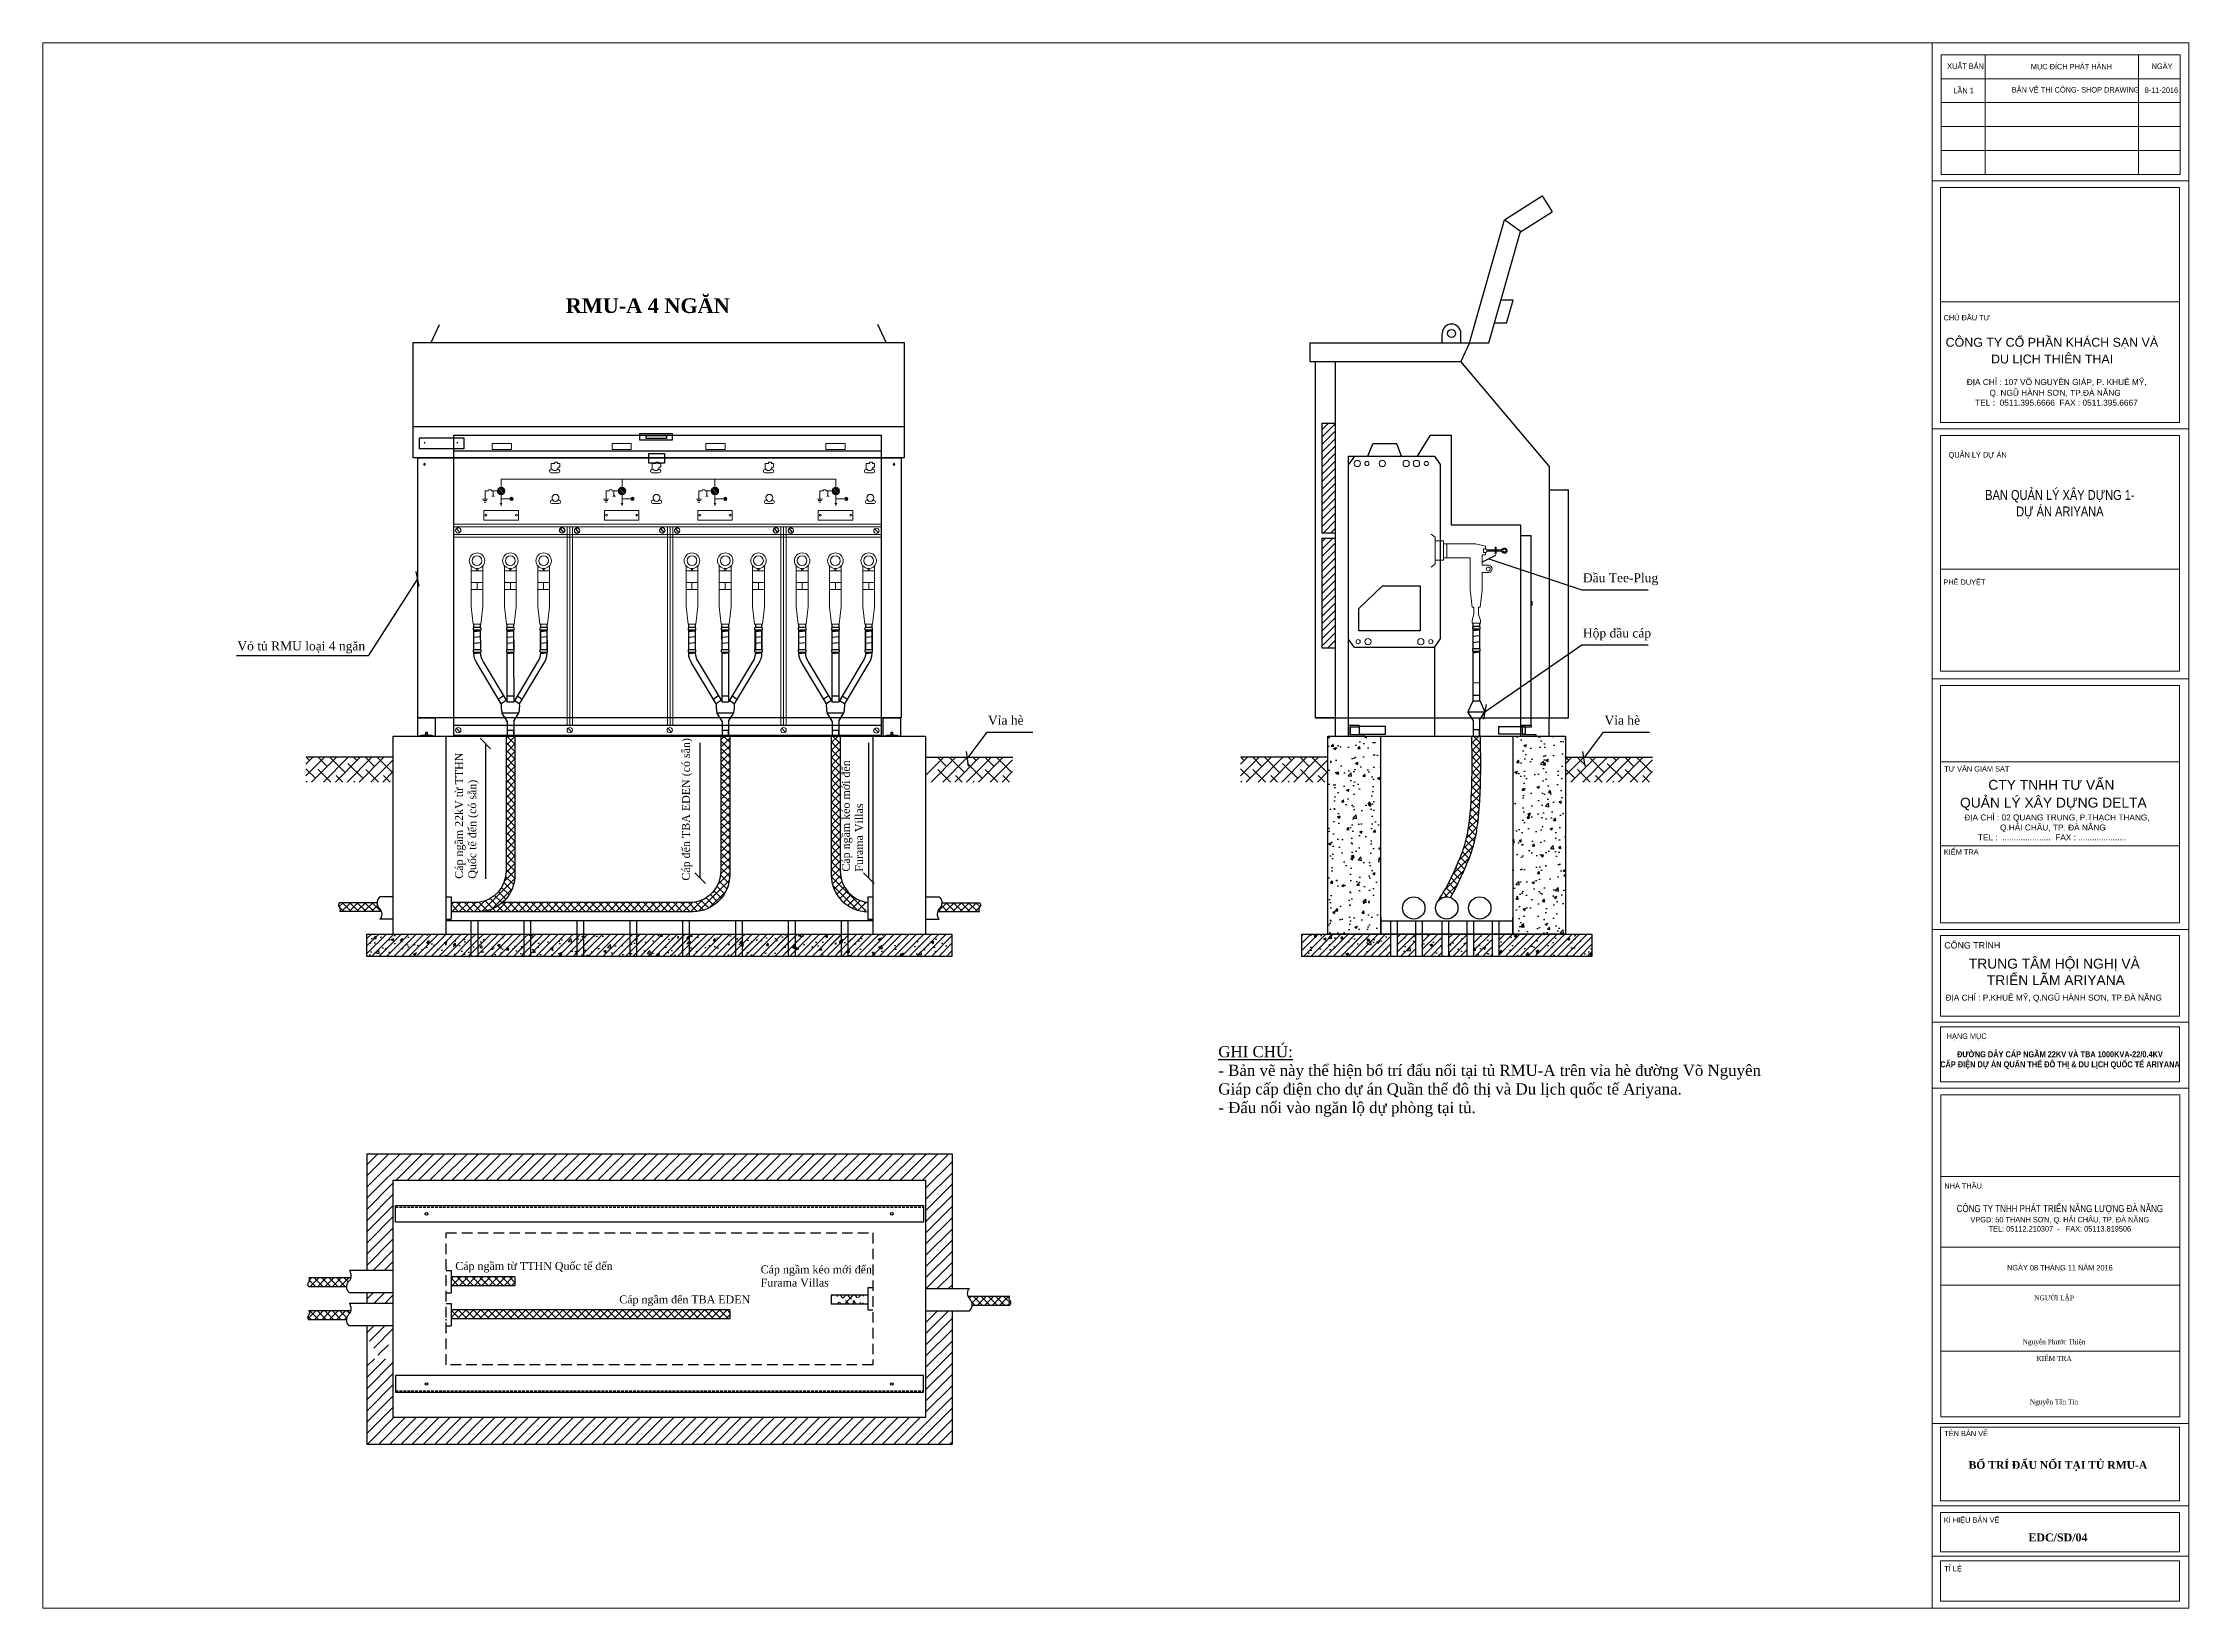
# Model space of a CAD drawing. Extents: x -186 to 682, y 299 to 595.
# Drawn here: x -185.6 to 220.9, y 298.8 to 595.2 of the extents above; entities that cross this region are included whole.
import ezdxf

# ---------------------------------------------------------------- set-up
doc = ezdxf.new("R2010")
doc.units = 0
doc.header["$LTSCALE"] = 2
doc.header["$MEASUREMENT"] = 0
doc.linetypes.add('DASHEDX2', pattern=[1.5, 1, -0.5])
doc.linetypes.add('HIDDEN', pattern=[0.375, 0.25, -0.125])
doc.layers.get('0').update_dxf_attribs({"linetype": 'CONTINUOUS'})
doc.layers.get('DEFPOINTS').update_dxf_attribs({"linetype": 'CONTINUOUS'})
for name, color, linetype, lineweight in [('0-CON', 7, 'CONTINUOUS', 0), ('D.CHINH', 33, 'CONTINUOUS', 20), ('D.PHU', 143, 'CONTINUOUS', 13), ('DUONG CHINH', 151, 'CONTINUOUS', 18), ('DUONG PHU', 135, 'CONTINUOUS', 20), ('KHUNG TEN', 10, 'CONTINUOUS', 25)]:
    doc.layers.add(name, color=color, linetype=linetype, lineweight=lineweight)
for name, color, linetype in [('1. cot cao do', 6, 'TN-D300'), ('dien', 1, 'CONTINUOUS'), ('ff', 1, 'CONTINUOUS'), ('KETCAU', 7, 'CONTINUOUS'), ('TEXT', 7, 'CONTINUOUS'), ('XA-TT1', 7, 'CONTINUOUS'), ('XA-TT2', 7, 'CONTINUOUS')]:
    doc.layers.add(name, color=color, linetype=linetype)
doc.styles.add('COM2', font='VNARIAL.TTF', dxfattribs={"height": 2})
doc.styles.add('GHS', font='nghia5.shx', dxfattribs={"width": 0.8, "bigfont": 'bigfont.shx'})
doc.styles.get("Standard").update_dxf_attribs({"font": 'ISOCP'})
doc.styles.add('TTILEBLOCK1', font='VHELVEN0.TTF')
doc.styles.add('TXT', font='txt.shx', dxfattribs={"width": 0.5})
doc.styles.add('VIET25', font='vntime.TTF', dxfattribs={"height": 2.5})
doc.linetypes.add('TN-D300', pattern='A,10,-0.64,["TN-D300",TXT,S=0.8,R=0,X=-0.1,Y=-0.4],-5.5', length=16.14)
doc.dimstyles.new('PKT1', dxfattribs={"dimtxt": 2, "dimasz": 2, "dimexe": 3, "dimexo": 2, "dimgap": 1, "dimtad": 0, "dimtoh": 1, "dimdec": 0, "dimlfac": 10, "dimdsep": 46, "dimtxsty": 'COM2', "dimblk1": 'OBLIQUE', "dimblk2": 'OBLIQUE', "dimsah": 1, "dimcen": -1, "dimdle": 3, "dimclrd": 4, "dimclre": 4, "dimadec": 0, "dimazin": 0, "dimtfac": 1, "dimtdec": 0, "dimtmove": 0, "dimatfit": 3, "dimldrblk": 'OBLIQUE', "dimfxl": 3, "dimtvp": 1, "dimtolj": 1, "dimtzin": 0, "dimarcsym": 0})
pattern_1 = [(45, (-106.8686, 85.1335), (-0.7071068, 0.7071068), []), (135, (-106.8686, 85.1335), (-0.7071068, -0.7071068), [])]
pattern_2 = [(50, (-106.8686, 97.8686), (5.02082, -0.439265), [0.525, -5.775]), (355, (-106.8686, 97.8686), (-0.97126, 5.265345), [0.42, -4.62]), (100.4514, (-106.45, 97.832), (4.049566, 4.82608), [0.44618, -4.907995]), (46.1842, (-106.8686, 99.2686), (7.47069, -1.15863), [0.7875, -8.6625]), (96.6356, (-106.246, 99.172), (6.54264, 6.81883), [0.66927, -7.36199]), (351.1842, (-106.8686, 99.2686), (6.54263, 6.81883), [0.63, -6.93]), (21, (-106.1686, 98.9186), (4.17835, -2.81833), [0.525, -5.775]), (326, (-106.1686, 98.9186), (1.70321, 5.07605), [0.42, -4.62]), (71.4514, (-105.8204, 98.6837), (5.88156, 2.257713), [0.44618, -4.907995]), (37.5, (-106.8686, 97.8686), (0.085119, 2.330257), [0, -4.564, 0, -4.69, 0, -4.6375]), (7.5, (-106.8686, 97.8686), (1.841487, 2.760882), [0, -2.674, 0, -4.459, 0, -1.7675]), (327.5, (-108.4296, 97.8686), (3.736757, -0.157884), [0, -1.75, 0, -5.46, 0, -7.245]), (317.5, (-109.1296, 97.8686), (4.082303, 0.700735), [0, -2.275, 0, -3.626, 0, -5.145])]
pattern_3 = [(45, (-106.8686, 97.8686), (-0.7071068, 0.7071068), [])]
pattern_4 = [(45, (-106.8686, 97.8686), (-0.7071068, 0.7071068), []), (135, (-106.8686, 97.8686), (-0.7071068, -0.7071068), [])]
pattern_5 = [(50, (-160.864, 97.8686), (5.02082, -0.439265), [0.525, -5.775]), (355, (-160.864, 97.8686), (-0.97126, 5.265345), [0.42, -4.62]), (100.4514, (-160.4457, 97.832), (4.049566, 4.826077), [0.44618, -4.907995]), (46.1842, (-160.864, 99.2686), (7.47069, -1.15863), [0.7875, -8.6625]), (96.6356, (-160.2415, 99.172), (6.54264, 6.81883), [0.66927, -7.36199]), (351.1842, (-160.864, 99.2686), (6.54263, 6.81883), [0.63, -6.93]), (21, (-160.164, 98.9186), (4.17835, -2.818332), [0.525, -5.775]), (326, (-160.164, 98.9186), (1.70321, 5.07605), [0.42, -4.62]), (71.4514, (-159.816, 98.6837), (5.88156, 2.257713), [0.44618, -4.907995]), (37.5, (-160.864, 97.8686), (0.085119, 2.330257), [0, -4.564, 0, -4.69, 0, -4.6375]), (7.5, (-160.864, 97.8686), (1.841487, 2.760882), [0, -2.674, 0, -4.459, 0, -1.7675]), (327.5, (-162.425, 97.8686), (3.736757, -0.157884), [0, -1.75, 0, -5.46, 0, -7.245]), (317.5, (-163.125, 97.8686), (4.082303, 0.700735), [0, -2.275, 0, -3.626, 0, -5.145])]
pattern_6 = [(45, (-160.8641, 97.8686), (-0.7071068, 0.7071068), [])]

# ---------------------------------------------------------------- blocks, each defined once
blk = doc.blocks.new('_OBLIQUE')
at = {"color": 0, "linetype": 'ByBlock'}
blk.add_line((-0.5, -0.5), (0.5, 0.5), dxfattribs=at)
blk = doc.blocks.new('1')
at = {"layer": 'dien', "color": 206}
for p, q in [((-112.04, 538.45), (-110.43, 541.87)), ((-25.83, 538.46), (-27.43, 541.87)), ((-115.43, 522.59), (-22.44, 522.59))]:
    blk.add_line(p, q, dxfattribs=at)
for points in [[(-115.43, 538.45), (-22.44, 538.45), (-22.44, 516.65), (-115.43, 516.65)], [(-114.24, 520.42), (-105.84, 520.42), (-105.84, 518.33), (-114.24, 518.33)], [(-72.48, 521.26), (-66.38, 521.26), (-66.38, 520), (-72.48, 520)], [(-71.28, 520.85), (-67.48, 520.85), (-67.48, 520.27), (-71.28, 520.27)], [(-114.58, 516.65), (-23.01, 516.65), (-23.01, 467.39), (-114.58, 467.39)], [(-70.8, 517.49), (-67.85, 517.49), (-67.85, 515.6), (-70.8, 515.6)], [(-114.58, 467.39), (-111.25, 467.39), (-111.25, 463.95), (-114.58, 463.95)], [(-26.44, 467.39), (-23.11, 467.39), (-23.11, 463.95), (-26.44, 463.95)]]:
    blk.add_lwpolyline(points, close=True, dxfattribs=at)
for points in [[(-113.33, 519.49, 1), (-113.24, 519.49, 1)], [(-107.14, 519.49, 1), (-107.05, 519.49, 1)], [(-113.43, 515.4, 1), (-113.15, 515.4, 1)], [(-24.5, 515.4, 1), (-24.23, 515.4, 1)]]:
    blk.add_lwpolyline(points, format="xyb", close=True, dxfattribs=at)
blk = doc.blocks.new('2')
at = {"layer": 'DUONG PHU'}
for p, q in [((-83.35, 496.33), (-83.35, 488.52)), ((-81.11, 496.33), (-81.11, 488.52)), ((-77.04, 496.33), (-77.04, 488.52)), ((-74.81, 496.33), (-74.81, 488.52)), ((-70.74, 496.33), (-70.74, 488.52)), ((-68.5, 496.33), (-68.5, 488.52)), ((-81.11, 495.34), (-83.35, 495.34)), ((-81.11, 493.19), (-83.35, 493.19)), ((-82.23, 493.19), (-82.23, 491.81)), ((-74.81, 495.34), (-77.04, 495.34)), ((-74.81, 493.19), (-77.04, 493.19)), ((-75.92, 493.19), (-75.92, 491.81)), ((-68.5, 495.34), (-70.74, 495.34)), ((-68.5, 493.19), (-70.74, 493.19)), ((-69.62, 493.19), (-69.62, 491.81)), ((-81.11, 491.81), (-83.35, 491.81)), ((-83.35, 488.52), (-82.97, 485.25)), ((-81.11, 488.52), (-81.49, 485.25)), ((-74.81, 491.81), (-77.04, 491.81)), ((-77.04, 488.52), (-76.66, 485.25)), ((-74.81, 488.52), (-75.19, 485.25)), ((-68.5, 491.81), (-70.74, 491.81)), ((-70.74, 488.52), (-70.36, 485.25)), ((-68.5, 488.52), (-68.88, 485.25)), ((-81.49, 485.25), (-82.97, 485.25)), ((-81.49, 485.25), (-81.8, 485.25)), ((-75.19, 485.25), (-76.66, 485.25)), ((-75.19, 485.25), (-75.5, 485.25)), ((-68.88, 485.25), (-70.36, 485.25)), ((-68.88, 485.25), (-69.19, 485.25))]:
    blk.add_line(p, q, dxfattribs=at)
for points in [[(-82.11, 495.81), (-82.11, 495.34), (-82.34, 495.34), (-82.34, 495.81)], [(-75.81, 495.81), (-75.81, 495.34), (-76.04, 495.34), (-76.04, 495.81)], [(-69.5, 495.81), (-69.5, 495.34), (-69.73, 495.34), (-69.73, 495.81)]]:
    blk.add_lwpolyline(points, dxfattribs=at)
for centre, radius in [((-82.23, 497.28), 1.47), ((-82.23, 497.28), 0.925), ((-75.92, 497.28), 1.47), ((-75.92, 497.28), 0.925), ((-69.62, 497.28), 1.47), ((-69.62, 497.28), 0.925)]:
    blk.add_circle(centre, radius, dxfattribs=at)
at = {"layer": 'ff', "color": 8}
for p, q in [((-76.52, 465.1), (-76.52, 464.09)), ((-75.28, 465.1), (-76.52, 465.1)), ((-75.28, 464.09), (-75.28, 465.1))]:
    blk.add_line(p, q, dxfattribs=at)
at = {"layer": 'KETCAU', "color": 8}
for p, q in [((-76.52, 466.9), (-77.51, 468.48)), ((-77.51, 468.48), (-74.3, 468.48)), ((-75.28, 466.9), (-74.3, 468.48))]:
    blk.add_line(p, q, dxfattribs=at)
for points in [[(-76.52, 466.9), (-76.52, 464.11)], [(-75.28, 466.9), (-75.28, 464.11)]]:
    blk.add_lwpolyline(points, dxfattribs=at)
at = {"layer": 'XA-TT1', "color": 8}
for p, q in [((-77.31, 471.66), (-78.22, 471.03)), ((-76.53, 471.68), (-75.29, 471.68)), ((-74.5, 471.66), (-73.59, 471.02)), ((-76.73, 470.84), (-77.64, 470.2)), ((-76.53, 470.55), (-75.29, 470.55)), ((-75.07, 470.84), (-74.16, 470.2))]:
    blk.add_line(p, q, dxfattribs=at)
at = {"layer": 'XA-TT1', "color": 8, "flags": 128}
for points in [[(-82.84, 484.7), (-82.84, 485.25)], [(-82.83, 480.5), (-82.84, 484.12)], [(-81.61, 485.25), (-81.61, 484.7)], [(-81.61, 484.12), (-81.59, 480.49)], [(-76.54, 484.69), (-76.54, 485.25)], [(-76.53, 480.49), (-76.54, 484.13)], [(-76.52, 480.5), (-76.53, 484.12)], [(-75.3, 485.25), (-75.3, 484.7)], [(-75.3, 484.13), (-75.3, 480.49)], [(-75.3, 484.12), (-75.29, 480.49)], [(-70.22, 480.5), (-70.23, 484.12)], [(-70.2, 484.12), (-70.21, 480.36)], [(-70.2, 485.25), (-70.2, 484.56)], [(-68.99, 484.12), (-68.98, 480.49)], [(-68.97, 480.48), (-68.96, 484.15)], [(-68.96, 484.68), (-68.96, 485.25)], [(-76.53, 470.5), (-76.53, 479.92)], [(-75.3, 479.92), (-75.29, 470.51)]]:
    blk.add_lwpolyline(points, dxfattribs=at)
for points in [[(-77.64, 470.2), (-82.28, 477.97, -0.153961), (-82.83, 479.69), (-82.83, 479.92)], [(-81.59, 479.93), (-81.59, 479.86, 0.153961), (-81.05, 478.14), (-76.53, 470.55)], [(-70.21, 479.92), (-70.21, 479.86, -0.153961), (-70.76, 478.14), (-75.29, 470.53)], [(-74.16, 470.2), (-69.52, 477.97, 0.153961), (-68.98, 479.69), (-68.98, 479.93)]]:
    blk.add_lwpolyline(points, format="xyb", dxfattribs=at)
at = {"layer": 'XA-TT2', "color": 8}
for p, q in [((-81.61, 484.7), (-82.9, 484.55)), ((-82.9, 484.22), (-82.9, 484.6)), ((-81.54, 483.98), (-82.9, 483.98)), ((-81.57, 483.97), (-82.86, 483.83)), ((-82.8, 484.7), (-81.64, 484.7)), ((-81.64, 484.12), (-82.8, 484.12)), ((-81.54, 484.6), (-81.54, 484.22)), ((-75.3, 484.7), (-76.6, 484.55)), ((-76.6, 484.22), (-76.6, 484.6)), ((-75.24, 483.98), (-76.6, 483.98)), ((-75.26, 483.97), (-76.56, 483.83)), ((-76.5, 484.7), (-75.34, 484.7)), ((-75.34, 484.12), (-76.5, 484.12)), ((-75.24, 484.6), (-75.24, 484.22)), ((-69, 484.7), (-70.29, 484.55)), ((-70.29, 484.22), (-70.29, 484.6)), ((-68.93, 483.98), (-70.29, 483.98)), ((-68.96, 483.97), (-70.25, 483.83)), ((-70.19, 484.7), (-69.03, 484.7)), ((-69.03, 484.12), (-70.19, 484.12)), ((-68.93, 484.6), (-68.93, 484.22)), ((-81.61, 480.49), (-82.9, 480.35)), ((-82.9, 480.02), (-82.9, 480.4)), ((-81.54, 479.78), (-82.9, 479.78)), ((-81.57, 482.9), (-82.86, 482.75)), ((-81.57, 481.73), (-82.86, 481.59)), ((-81.57, 479.77), (-82.86, 479.62)), ((-82.8, 480.5), (-81.64, 480.5)), ((-81.64, 479.92), (-82.8, 479.92)), ((-81.54, 480.4), (-81.54, 480.02)), ((-75.3, 480.49), (-76.6, 480.35)), ((-76.6, 480.02), (-76.6, 480.4)), ((-75.24, 479.78), (-76.6, 479.78)), ((-75.26, 482.9), (-76.56, 482.75)), ((-75.26, 481.73), (-76.56, 481.59)), ((-75.26, 479.77), (-76.56, 479.62)), ((-76.5, 480.5), (-75.34, 480.5)), ((-75.34, 479.92), (-76.5, 479.92)), ((-75.24, 480.4), (-75.24, 480.02)), ((-69, 480.49), (-70.29, 480.35)), ((-70.29, 480.02), (-70.29, 480.4)), ((-68.93, 479.78), (-70.29, 479.78)), ((-68.96, 482.9), (-70.25, 482.75)), ((-68.96, 481.73), (-70.25, 481.59)), ((-68.96, 479.77), (-70.25, 479.62)), ((-70.19, 480.5), (-69.03, 480.5)), ((-69.03, 479.92), (-70.19, 479.92)), ((-68.93, 480.4), (-68.93, 480.02))]:
    blk.add_line(p, q, dxfattribs=at)
for centre, radius, start, end in [((-82.8, 484.6), 0.1, 90, 180), ((-82.8, 484.22), 0.1, 180, 270), ((-81.64, 484.6), 0.1, 0, 90), ((-81.64, 484.22), 0.1, 270, 360), ((-76.5, 484.6), 0.1, 90, 180), ((-76.5, 484.22), 0.1, 180, 270), ((-75.34, 484.6), 0.1, 0, 90), ((-75.34, 484.22), 0.1, 270, 360), ((-70.19, 484.6), 0.1, 90, 180), ((-70.19, 484.22), 0.1, 180, 270), ((-69.03, 484.6), 0.1, 0, 90), ((-69.03, 484.22), 0.1, 270, 360), ((-82.8, 480.4), 0.1, 90, 180), ((-82.8, 480.02), 0.1, 180, 270), ((-81.64, 480.4), 0.1, 0, 90), ((-81.64, 480.02), 0.1, 270, 360), ((-76.5, 480.4), 0.1, 90, 180), ((-76.5, 480.02), 0.1, 180, 270), ((-75.34, 480.4), 0.1, 0, 90), ((-75.34, 480.02), 0.1, 270, 360), ((-70.19, 480.4), 0.1, 90, 180), ((-70.19, 480.02), 0.1, 180, 270), ((-69.03, 480.4), 0.1, 0, 90), ((-69.03, 480.02), 0.1, 270, 360), ((-71.47, 469.82), 6.18, 176.4366, 192.4983), ((-80.33, 469.82), 6.18, 347.5017, 3.5634)]:
    blk.add_arc(centre, radius, start, end, dxfattribs=at)

msp = doc.modelspace()

# ---------------------------------------------------------------- hatches: boundary and pattern name
at = {"layer": 'D.CHINH'}
h = msp.add_hatch(color=256, dxfattribs=at)
h.paths.add_polyline_path([(-98.31, 509.9, 0.164222), (-98.16, 510.32, 0.599022), (-99.25, 510.91)])
h.paths.add_polyline_path([(-99.44, 510.72, 0.150174), (-99.56, 510.32, 0.58155), (-98.51, 509.72)])
h = msp.add_hatch(color=256, dxfattribs=at)
edge = h.paths.add_edge_path()
edge.add_arc((-96.8, 508.86), 0.3, 0, 360)
h = msp.add_hatch(color=256, dxfattribs=at)
h.paths.add_polyline_path([(-75.36, 509.93, 0.164222), (-75.21, 510.35, 0.599022), (-76.3, 510.93)])
h.paths.add_polyline_path([(-76.49, 510.75, 0.150174), (-76.61, 510.35, 0.58155), (-75.56, 509.75)])
h = msp.add_hatch(color=256, dxfattribs=at)
edge = h.paths.add_edge_path()
edge.add_arc((-73.9, 508.86), 0.3, 0, 360)
h = msp.add_hatch(color=256, dxfattribs=at)
h.paths.add_polyline_path([(-57.81, 509.9, 0.164222), (-57.66, 510.32, 0.599022), (-58.75, 510.91)])
h.paths.add_polyline_path([(-58.94, 510.72, 0.150174), (-59.06, 510.32, 0.58155), (-58.01, 509.72)])
h = msp.add_hatch(color=256, dxfattribs=at)
edge = h.paths.add_edge_path()
edge.add_arc((-56.3, 508.86), 0.3, 0, 360)
h = msp.add_hatch(color=256, dxfattribs=at)
h.paths.add_polyline_path([(-34.86, 509.93, 0.164222), (-34.71, 510.35, 0.599022), (-35.8, 510.93)])
h.paths.add_polyline_path([(-35.99, 510.75, 0.150174), (-36.11, 510.35, 0.58155), (-35.06, 509.75)])
h = msp.add_hatch(color=256, dxfattribs=at)
edge = h.paths.add_edge_path()
edge.add_arc((-33.4, 508.86), 0.3, 0, 360)
at = {"layer": 'DUONG PHU', "linetype": 'HIDDEN', "ltscale": 100}
h = msp.add_hatch(dxfattribs=at)
h.set_pattern_fill('ANSI31', color=256, scale=0.075, style=0)
h.set_pattern_definition([(135, (321.85005, 273.2406), (0.1683798, 0.1683798), [])])
h.paths.add_polyline_path([(87.97, 498.97, 0.174752), (87.97, 499.19), (89.48, 499.19), (89.48, 498.97)])
h.paths.add_polyline_path([(89.68, 499.19), (89.48, 499.19), (89.48, 499.74), (89.68, 499.74)])
h.paths.add_polyline_path([(89.48, 499.19), (89.68, 499.19), (89.68, 498.97), (89.48, 498.97)])
h.paths.add_polyline_path([(89.48, 498.97), (89.68, 498.97), (89.68, 498.43), (89.48, 498.43)])
edge = h.paths.add_edge_path()
edge.add_line((89.68, 498.97), (89.68, 499.19))
edge.add_line((89.68, 499.19), (90.59, 499.19))
edge.add_spline(control_points=[(90.59, 499.19), (90.73, 499.3), (91.01, 499.52), (91.63, 499.53), (91.84, 498.97), (91.5, 498.53), (91.02, 498.62), (90.79, 498.79), (90.71, 498.85)], knot_values=[0, 0, 0, 0, 3.103239, 6.267485, 9.280592, 11.464747, 14.846336, 16.578046, 16.578046, 16.578046, 16.578046], degree=3, periodic=0)
edge.add_line((90.71, 498.85), (91.01, 498.94))
edge.add_spline(control_points=[(91.01, 498.94), (91.06, 498.91), (91.13, 498.87), (91.26, 498.81), (91.42, 498.8), (91.57, 498.96), (91.59, 499.19), (91.37, 499.38), (91.07, 499.29), (90.85, 499.12), (90.73, 499.01), (90.68, 498.97)], knot_values=[0, 0, 0, 0, 0.989812, 1.49875, 2.548153, 3.58148, 4.992563, 6.200687, 8.149949, 9.892838, 11.094494, 11.094494, 11.094494, 11.094494], degree=3, periodic=0)
edge.add_line((90.68, 498.97), (89.68, 498.97))
at = {"layer": 'XA-TT2'}
h = msp.add_hatch(dxfattribs=at)
h.set_pattern_fill('ANSI31', color=8, scale=8, style=0)
h.set_pattern_definition([(45, (-594.8283, 86.8265), (-0.7071068, 0.7071068), [])])
h.paths.add_polyline_path([(59.22, 523.23), (56.69, 523.23), (56.69, 502.45), (59.22, 502.45)])
h.paths.add_polyline_path([(56.69, 480.66), (59.22, 480.66), (59.22, 501.44), (56.69, 501.44)])
h = msp.add_hatch(dxfattribs=at)
h.set_pattern_fill('ANSI37', color=8, scale=8, style=0)
h.paths.add_polyline_path([(-97.85, 438.37, -0.378308), (-103.11, 432.42), (-108.27, 432.42), (-108.27, 430.68), (-103.11, 430.68, 0.412087), (-96.16, 437.68), (-96.16, 463.95), (-97.85, 463.95)])
h.paths.add_polyline_path([(-98.54, 432.42, -0.180139), (-103.11, 430.68), (-82.01, 430.68), (-62.43, 430.68, 0.412087), (-55.48, 437.68), (-55.48, 463.95), (-57.17, 463.95), (-57.17, 438.37, -0.378308), (-62.43, 432.42)])
h = msp.add_hatch(dxfattribs=at)
h.set_pattern_fill('ANSI37', color=8, scale=8, style=0)
h.set_pattern_definition(pattern_4)
edge = h.paths.add_edge_path()
edge.add_line((-29.7, 430.7), (-29.7, 432.48))
edge.add_arc((-28.56, 438.37), 6, 180, 258.9778, ccw=False)
edge.add_line((-34.56, 438.37), (-34.56, 463.94))
edge.add_line((-34.56, 463.94), (-36.25, 463.94))
edge.add_line((-36.25, 463.94), (-36.25, 437.68))
edge.add_arc((-29.25, 437.68), 7, 180, 266.272)
h = msp.add_hatch(dxfattribs=at)
h.set_pattern_fill('AR-CONC', color=8, scale=0.7, style=0)
h.set_pattern_definition(pattern_5)
h.paths.add_polyline_path([(67.83, 463.95), (57.84, 463.95), (57.84, 426.46), (67.83, 426.46), (67.83, 429.61)])
h = msp.add_hatch(dxfattribs=at)
h.set_pattern_fill('ANSI37', color=8, scale=8, style=0)
h.set_pattern_definition([(45, (-160.8641, 97.8686), (-0.7071068, 0.7071068), []), (135, (-160.8641, 97.8686), (-0.7071068, -0.7071068), [])])
edge = h.paths.add_edge_path()
edge.add_spline(control_points=[(81.04, 433.39), (81.37, 433.94), (81.7, 434.51), (82.41, 435.85), (82.76, 436.6), (83.27, 437.74), (83.44, 438.13), (83.79, 438.93), (83.98, 439.35), (84.34, 440.21), (84.52, 440.65), (84.87, 441.55), (85.03, 442.01), (85.47, 443.4), (85.7, 444.35), (86.06, 446.24), (86.2, 447.19), (86.41, 449.13), (86.49, 450.12), (86.62, 452.11), (86.67, 453.11), (86.77, 456.08), (86.78, 458.06), (86.76, 461.34), (86.74, 462.65), (86.73, 463.95)], knot_values=[1.692039, 1.692039, 1.692039, 1.692039, 3.569699, 3.569699, 5.949498, 5.949498, 7.216666, 7.216666, 8.578297, 8.578297, 9.939929, 9.939929, 11.30156, 11.30156, 14.024823, 14.024823, 16.748086, 16.748086, 19.679496, 19.679496, 22.610906, 22.610906, 28.473727, 28.473727, 32.384435, 32.384435, 32.384435, 32.384435], degree=3, periodic=0)
edge.add_line((86.73, 463.95), (85.09, 463.95))
edge.add_spline(control_points=[(85.09, 463.95), (85.15, 459.21), (85.23, 452.93), (84.42, 445.98), (83.71, 443.15), (83, 441.19), (81.94, 438.78), (80.68, 435.87), (79.38, 433.8), (78.75, 432.8)], knot_values=[0, 0, 0, 0, 14.214325, 18.817069, 20.93607, 22.936909, 25.066447, 28.8513, 32.405589, 32.405589, 32.405589, 32.405589], degree=3, periodic=0)
edge.add_arc((80.33, 431.39), 2.12, 70.4783, 138.5326, ccw=False)
h = msp.add_hatch(dxfattribs=at)
h.set_pattern_fill('AR-CONC', color=8, scale=0.7, style=0)
h.set_pattern_definition(pattern_5)
h.paths.add_polyline_path([(92.83, 426.46), (102.83, 426.46), (102.83, 463.95), (92.83, 463.95)])
h = msp.add_hatch(dxfattribs=at)
h.set_pattern_fill('ANSI37', color=8, scale=8, style=0)
h.set_pattern_definition(pattern_4)
edge = h.paths.add_edge_path()
edge.add_spline(control_points=[(-121.45, 430.7), (-121.49, 430.82), (-121.61, 431.09), (-122, 431.45), (-122.24, 431.93), (-122.26, 432.28), (-122.26, 432.39)], knot_values=[1.25519, 1.25519, 1.25519, 1.25519, 1.62417, 2.1393, 2.832941, 3.163339, 3.163339, 3.163339, 3.163339], degree=3, periodic=0)
edge.add_line((-122.26, 432.39), (-129.4, 432.39))
edge.add_spline(control_points=[(-129.4, 432.39), (-129.44, 432.35), (-129.52, 432.26), (-129.6, 432.06), (-129.61, 431.81), (-129.5, 431.57), (-129.28, 431.36), (-129.23, 431.07), (-129.29, 430.85), (-129.33, 430.73), (-129.38, 430.71), (-129.4, 430.7)], knot_values=[0, 0, 0, 0, 0.17181, 0.343286, 0.633863, 0.911157, 1.117088, 1.52073, 1.696748, 1.814714, 1.870314, 1.870314, 1.870314, 1.870314], degree=3, periodic=0)
edge.add_line((-129.4, 430.7), (-121.45, 430.7))
h = msp.add_hatch(dxfattribs=at)
h.set_pattern_fill('ANSI37', color=8, scale=8, style=0)
h.set_pattern_definition([(135, (-30.7046, 97.8686), (0.7071068, 0.7071068), []), (45, (-30.7046, 97.8686), (0.7071068, -0.7071068), [])])
edge = h.paths.add_edge_path()
edge.add_spline(control_points=[(-16.12, 430.7), (-16.08, 430.82), (-15.96, 431.09), (-15.57, 431.45), (-15.34, 431.93), (-15.31, 432.28), (-15.31, 432.39)], knot_values=[1.25519, 1.25519, 1.25519, 1.25519, 1.62417, 2.1393, 2.832941, 3.163339, 3.163339, 3.163339, 3.163339], degree=3, periodic=0)
edge.add_line((-15.31, 432.39), (-8.17, 432.39))
edge.add_spline(control_points=[(-8.17, 432.39), (-8.13, 432.35), (-8.05, 432.26), (-7.98, 432.06), (-7.96, 431.81), (-8.08, 431.57), (-8.3, 431.36), (-8.34, 431.07), (-8.28, 430.85), (-8.24, 430.73), (-8.19, 430.71), (-8.17, 430.7)], knot_values=[0, 0, 0, 0, 0.17181, 0.343286, 0.633863, 0.911157, 1.117088, 1.52073, 1.696748, 1.814714, 1.870314, 1.870314, 1.870314, 1.870314], degree=3, periodic=0)
edge.add_line((-8.17, 430.7), (-16.12, 430.7))
h = msp.add_hatch(dxfattribs=at)
h.set_pattern_fill('AR-CONC', color=8, scale=0.7, style=0)
h.set_pattern_definition(pattern_2)
h.paths.add_polyline_path([(-124.2, 426.46), (-124.2, 422.23), (-104.49, 422.23), (-104.49, 426.46)])
h = msp.add_hatch(dxfattribs=at)
h.set_pattern_fill('AR-CONC', color=8, scale=0.7, style=0)
h.set_pattern_definition(pattern_2)
h.paths.add_polyline_path([(-124.2, 426.46), (-124.2, 422.23), (-104.49, 422.23), (-104.49, 426.46)])
h = msp.add_hatch(dxfattribs=at)
h.set_pattern_fill('ANSI31', color=8, scale=8, style=0)
h.set_pattern_definition(pattern_3)
h.paths.add_polyline_path([(-124.2, 426.46), (-124.2, 422.23), (-104.49, 422.23), (-104.49, 426.46)])
h = msp.add_hatch(dxfattribs=at)
h.set_pattern_fill('AR-CONC', color=8, scale=0.7, style=0)
h.set_pattern_definition(pattern_2)
h.paths.add_polyline_path([(-104.49, 426.46), (-104.49, 422.23), (-13.38, 422.23), (-13.38, 426.46)])
h = msp.add_hatch(dxfattribs=at)
h.set_pattern_fill('ANSI31', color=8, scale=8, style=0)
h.set_pattern_definition(pattern_3)
h.paths.add_polyline_path([(-13.38, 422.23), (-13.38, 426.46), (-104.49, 426.46), (-104.49, 422.23)])
h = msp.add_hatch(dxfattribs=at)
h.set_pattern_fill('AR-CONC', color=8, scale=0.7, style=0)
h.set_pattern_definition(pattern_2)
h.paths.add_polyline_path([(-94.47, 426.46), (-103.22, 426.46), (-103.22, 422.23), (-94.47, 422.23)])
h = msp.add_hatch(dxfattribs=at)
h.set_pattern_fill('ANSI31', color=8, scale=8, style=0)
h.set_pattern_definition(pattern_3)
h.paths.add_polyline_path([(-94.47, 426.46), (-103.22, 426.46), (-103.22, 422.23), (-94.47, 422.23)])
h = msp.add_hatch(dxfattribs=at)
h.set_pattern_fill('AR-CONC', color=8, scale=0.7, style=0)
h.set_pattern_definition(pattern_2)
h.paths.add_polyline_path([(-84.45, 426.46), (-93.2, 426.46), (-93.2, 422.23), (-84.45, 422.23)])
h = msp.add_hatch(dxfattribs=at)
h.set_pattern_fill('ANSI31', color=8, scale=8, style=0)
h.set_pattern_definition(pattern_3)
h.paths.add_polyline_path([(-84.45, 426.46), (-93.2, 426.46), (-93.2, 422.23), (-84.45, 422.23)])
h = msp.add_hatch(dxfattribs=at)
h.set_pattern_fill('AR-CONC', color=8, scale=0.7, style=0)
h.set_pattern_definition(pattern_2)
h.paths.add_polyline_path([(-74.43, 426.46), (-83.18, 426.46), (-83.18, 422.23), (-74.43, 422.23)])
h = msp.add_hatch(dxfattribs=at)
h.set_pattern_fill('ANSI31', color=8, scale=8, style=0)
h.set_pattern_definition(pattern_3)
h.paths.add_polyline_path([(-74.43, 426.46), (-83.18, 426.46), (-83.18, 422.23), (-74.43, 422.23)])
h = msp.add_hatch(dxfattribs=at)
h.set_pattern_fill('AR-CONC', color=8, scale=0.7, style=0)
h.set_pattern_definition(pattern_2)
h.paths.add_polyline_path([(-64.42, 426.46), (-73.16, 426.46), (-73.16, 422.23), (-64.42, 422.23)])
h = msp.add_hatch(dxfattribs=at)
h.set_pattern_fill('ANSI31', color=8, scale=8, style=0)
h.set_pattern_definition(pattern_3)
h.paths.add_polyline_path([(-64.42, 426.46), (-73.16, 426.46), (-73.16, 422.23), (-64.42, 422.23)])
h = msp.add_hatch(dxfattribs=at)
h.set_pattern_fill('AR-CONC', color=8, scale=0.7, style=0)
h.set_pattern_definition(pattern_2)
h.paths.add_polyline_path([(-54.4, 426.46), (-63.15, 426.46), (-63.15, 422.23), (-54.4, 422.23)])
h = msp.add_hatch(dxfattribs=at)
h.set_pattern_fill('ANSI31', color=8, scale=8, style=0)
h.set_pattern_definition(pattern_3)
h.paths.add_polyline_path([(-54.4, 426.46), (-63.15, 426.46), (-63.15, 422.23), (-54.4, 422.23)])
h = msp.add_hatch(dxfattribs=at)
h.set_pattern_fill('AR-CONC', color=8, scale=0.7, style=0)
h.set_pattern_definition(pattern_2)
h.paths.add_polyline_path([(-44.38, 426.46), (-53.13, 426.46), (-53.13, 422.23), (-44.38, 422.23)])
h = msp.add_hatch(dxfattribs=at)
h.set_pattern_fill('ANSI31', color=8, scale=8, style=0)
h.set_pattern_definition(pattern_3)
h.paths.add_polyline_path([(-44.38, 426.46), (-53.13, 426.46), (-53.13, 422.23), (-44.38, 422.23)])
h = msp.add_hatch(dxfattribs=at)
h.set_pattern_fill('AR-CONC', color=8, scale=0.7, style=0)
h.set_pattern_definition(pattern_2)
h.paths.add_polyline_path([(-43.11, 426.46), (-43.11, 422.23), (-34.36, 422.23), (-34.36, 426.46)])
h = msp.add_hatch(dxfattribs=at)
h.set_pattern_fill('ANSI31', color=8, scale=8, style=0)
h.set_pattern_definition(pattern_3)
h.paths.add_polyline_path([(-34.36, 422.23), (-34.36, 426.46), (-43.11, 426.46), (-43.11, 422.23)])
h = msp.add_hatch(dxfattribs=at)
h.set_pattern_fill('AR-CONC', color=8, scale=0.7, style=0)
h.set_pattern_definition(pattern_2)
h.paths.add_polyline_path([(-13.38, 426.46), (-33.1, 426.46), (-33.1, 422.23), (-13.38, 422.23)])
h = msp.add_hatch(dxfattribs=at)
h.set_pattern_fill('ANSI31', color=8, scale=8, style=0)
h.set_pattern_definition(pattern_3)
h.paths.add_polyline_path([(-13.38, 426.46), (-33.1, 426.46), (-33.1, 422.23), (-13.38, 422.23)])
h = msp.add_hatch(dxfattribs=at)
h.set_pattern_fill('ANSI31', color=8, scale=8, style=0)
h.set_pattern_definition(pattern_6)
h.paths.add_polyline_path([(69.66, 426.46), (67.83, 426.46), (52.86, 426.46), (52.86, 422.23), (69.66, 422.23)])
h = msp.add_hatch(dxfattribs=at)
h.set_pattern_fill('AR-CONC', color=8, scale=0.7, style=0)
h.set_pattern_definition(pattern_5)
h.paths.add_polyline_path([(69.66, 426.46), (67.83, 426.46), (52.86, 426.46), (52.86, 422.23), (69.66, 422.23)])
h = msp.add_hatch(dxfattribs=at)
h.set_pattern_fill('ANSI31', color=8, scale=8, style=0)
h.set_pattern_definition(pattern_6)
h.paths.add_polyline_path([(74.43, 426.46), (70.93, 426.46), (70.93, 422.23), (74.43, 422.23)])
h = msp.add_hatch(dxfattribs=at)
h.set_pattern_fill('AR-CONC', color=8, scale=0.7, style=0)
h.set_pattern_definition(pattern_5)
h.paths.add_polyline_path([(74.43, 426.46), (70.93, 426.46), (70.93, 422.23), (74.43, 422.23)])
h = msp.add_hatch(dxfattribs=at)
h.set_pattern_fill('ANSI31', color=8, scale=8, style=0)
h.set_pattern_definition(pattern_6)
h.paths.add_polyline_path([(79.38, 426.46), (75.7, 426.46), (75.7, 422.23), (79.38, 422.23)])
h = msp.add_hatch(dxfattribs=at)
h.set_pattern_fill('AR-CONC', color=8, scale=0.7, style=0)
h.set_pattern_definition(pattern_5)
h.paths.add_polyline_path([(79.38, 426.46), (75.7, 426.46), (75.7, 422.23), (79.38, 422.23)])
h = msp.add_hatch(dxfattribs=at)
h.set_pattern_fill('ANSI31', color=8, scale=8, style=0)
h.set_pattern_definition(pattern_6)
h.paths.add_polyline_path([(84.14, 426.46), (80.65, 426.46), (80.65, 422.23), (84.14, 422.23)])
h = msp.add_hatch(dxfattribs=at)
h.set_pattern_fill('AR-CONC', color=8, scale=0.7, style=0)
h.set_pattern_definition(pattern_5)
h.paths.add_polyline_path([(84.14, 426.46), (80.65, 426.46), (80.65, 422.23), (84.14, 422.23)])
h = msp.add_hatch(dxfattribs=at)
h.set_pattern_fill('ANSI31', color=8, scale=8, style=0)
h.set_pattern_definition(pattern_6)
h.paths.add_polyline_path([(88.91, 426.46), (85.41, 426.46), (85.41, 422.23), (88.91, 422.23)])
h = msp.add_hatch(dxfattribs=at)
h.set_pattern_fill('AR-CONC', color=8, scale=0.7, style=0)
h.set_pattern_definition(pattern_5)
h.paths.add_polyline_path([(88.91, 426.46), (85.41, 426.46), (85.41, 422.23), (88.91, 422.23)])
h = msp.add_hatch(dxfattribs=at)
h.set_pattern_fill('ANSI31', color=8, scale=8, style=0)
h.set_pattern_definition(pattern_6)
h.paths.add_polyline_path([(107.81, 422.23), (107.81, 426.46), (90.18, 426.46), (90.18, 422.23)])
h = msp.add_hatch(dxfattribs=at)
h.set_pattern_fill('AR-CONC', color=8, scale=0.7, style=0)
h.set_pattern_definition(pattern_5)
h.paths.add_polyline_path([(107.81, 422.23), (107.81, 426.46), (90.18, 426.46), (90.18, 422.23)])
h = msp.add_hatch(dxfattribs=at)
h.set_pattern_fill('ANSI31', color=8, scale=12, style=0)
h.paths.add_polyline_path([(-13.37, 355.08), (-18.38, 355.08), (-18.38, 334.87), (-119.2, 334.87), (-119.2, 346.02), (-124.22, 346.02), (-124.22, 329.87), (-13.37, 329.87)])
h.paths.add_polyline_path([(-13.37, 384.85), (-124.22, 384.85), (-124.22, 362.75), (-119.2, 362.75), (-119.2, 379.85), (-18.38, 379.85), (-18.38, 359.31), (-13.37, 359.31)])
h.paths.add_polyline_path([(-119.2, 358.52), (-124.22, 358.52), (-124.22, 356.5), (-119.2, 356.5)])
h.paths.add_polyline_path([(-119.2, 352.27), (-124.22, 352.27), (-124.22, 350.25), (-121.71, 346.02), (-119.2, 350.25)], flags=17)
h = msp.add_hatch(dxfattribs=at)
h.set_pattern_fill('ANSI37', color=8, scale=8, style=0)
h.set_pattern_definition(pattern_1)
edge = h.paths.add_edge_path()
edge.add_spline(control_points=[(-135.17, 361.33), (-135.16, 361.32), (-135.1, 361.3), (-135.07, 361.17), (-135.01, 360.96), (-135.05, 360.66), (-135.27, 360.46), (-135.39, 360.22), (-135.37, 359.96), (-135.29, 359.76), (-135.21, 359.68), (-135.17, 359.64)], knot_values=[0, 0, 0, 0, 0.0556, 0.173567, 0.349585, 0.753226, 0.959157, 1.236451, 1.527028, 1.698504, 1.870314, 1.870314, 1.870314, 1.870314], degree=3, periodic=0)
edge.add_line((-135.17, 359.64), (-128.03, 359.64))
edge.add_spline(control_points=[(-128.03, 359.64), (-128.04, 359.75), (-128.01, 360.09), (-127.78, 360.57), (-127.38, 360.93), (-127.26, 361.21), (-127.23, 361.33)], knot_values=[1.25519, 1.25519, 1.25519, 1.25519, 1.585587, 2.279228, 2.794358, 3.163339, 3.163339, 3.163339, 3.163339], degree=3, periodic=0)
edge.add_line((-127.23, 361.33), (-135.17, 361.33))
h = msp.add_hatch(dxfattribs=at)
h.set_pattern_fill('ANSI37', color=8, scale=8, style=0)
h.set_pattern_definition([(45, (0, -2.9772), (-0.7071068, 0.7071068), []), (135, (0, -2.9772), (-0.7071068, -0.7071068), [])])
h.paths.add_polyline_path([(-108.27, 361.52), (-108.27, 359.83), (-96.16, 359.83), (-96.16, 361.52)])
h = msp.add_hatch(dxfattribs=at)
h.set_pattern_fill('ANSI37', color=8, scale=8, style=0)
h.set_pattern_definition([(45, (-106.8686, 88.1107), (-0.7071068, 0.7071068), []), (135, (-106.8686, 88.1107), (-0.7071068, -0.7071068), [])])
edge = h.paths.add_edge_path()
edge.add_line((-29.3, 356.37), (-36.25, 356.37))
edge.add_line((-29.3, 358.06), (-36.25, 358.06))
h = msp.add_hatch(dxfattribs=at)
h.set_pattern_fill('ANSI37', color=8, scale=8, style=0)
h.set_pattern_definition([(135, (-30.7275, 87.9489), (0.7071068, 0.7071068), []), (45, (-30.7275, 87.9489), (0.7071068, -0.7071068), [])])
edge = h.paths.add_edge_path()
edge.add_spline(control_points=[(-2.41, 357.9), (-2.43, 357.89), (-2.48, 357.86), (-2.52, 357.74), (-2.58, 357.52), (-2.54, 357.23), (-2.32, 357.03), (-2.2, 356.78), (-2.22, 356.53), (-2.29, 356.33), (-2.37, 356.25), (-2.41, 356.2)], knot_values=[0, 0, 0, 0, 0.0556, 0.173567, 0.349585, 0.753226, 0.959157, 1.236451, 1.527028, 1.698504, 1.870314, 1.870314, 1.870314, 1.870314], degree=3, periodic=0)
edge.add_line((-2.41, 356.2), (-9.56, 356.2))
edge.add_spline(control_points=[(-9.56, 356.2), (-9.55, 356.32), (-9.58, 356.66), (-9.81, 357.14), (-10.2, 357.5), (-10.32, 357.78), (-10.36, 357.9)], knot_values=[1.25519, 1.25519, 1.25519, 1.25519, 1.585587, 2.279228, 2.794358, 3.163339, 3.163339, 3.163339, 3.163339], degree=3, periodic=0)
edge.add_line((-10.36, 357.9), (-2.41, 357.9))
h = msp.add_hatch(dxfattribs=at)
h.set_pattern_fill('ANSI37', color=8, scale=8, style=0)
h.set_pattern_definition(pattern_1)
edge = h.paths.add_edge_path()
edge.add_spline(control_points=[(-135.18, 355.08), (-135.16, 355.07), (-135.11, 355.05), (-135.07, 354.92), (-135.02, 354.71), (-135.06, 354.41), (-135.28, 354.21), (-135.4, 353.97), (-135.38, 353.71), (-135.3, 353.51), (-135.22, 353.43), (-135.18, 353.39)], knot_values=[0, 0, 0, 0, 0.0556, 0.173567, 0.349585, 0.753226, 0.959157, 1.236451, 1.527028, 1.698504, 1.870314, 1.870314, 1.870314, 1.870314], degree=3, periodic=0)
edge.add_line((-135.18, 353.39), (-128.04, 353.39))
edge.add_spline(control_points=[(-128.04, 353.39), (-128.04, 353.5), (-128.02, 353.84), (-127.78, 354.32), (-127.39, 354.68), (-127.27, 354.96), (-127.24, 355.08)], knot_values=[1.25519, 1.25519, 1.25519, 1.25519, 1.585587, 2.279228, 2.794358, 3.163339, 3.163339, 3.163339, 3.163339], degree=3, periodic=0)
edge.add_line((-127.24, 355.08), (-135.18, 355.08))
h = msp.add_hatch(dxfattribs=at)
h.set_pattern_fill('ANSI37', color=8, scale=8, style=0)
h.set_pattern_definition(pattern_1)
h.paths.add_polyline_path([(-55.45, 355.27), (-108.27, 355.27), (-108.27, 353.58), (-55.45, 353.58)])

# ---------------------------------------------------------------- linework, layer by layer
at = {"layer": '0-CON'}
for p, q in [((-185.57, 298.81), (-185.57, 595.21)), ((-185.57, 595.21), (220.9, 595.21)), ((172.27, 298.81), (172.27, 595.21)), ((172.27, 593.95), (172.27, 298.81)), ((172.27, 298.81), (172.27, 593.94)), ((220.9, 595.21), (220.9, 298.81)), ((220.9, 595.21), (220.9, 298.81)), ((173.98, 592.98), (173.98, 570.32)), ((173.98, 592.98), (219.26, 592.98)), ((182.3, 592.98), (182.3, 570.32)), ((211.39, 592.98), (211.39, 570.32)), ((219.26, 592.98), (219.26, 570.32)), ((173.98, 588.44), (219.26, 588.44)), ((173.98, 583.91), (219.26, 583.91)), ((173.98, 579.38), (219.26, 579.38)), ((173.98, 574.85), (219.26, 574.85)), ((173.98, 570.32), (219.26, 570.32)), ((173.98, 570.32), (219.26, 570.32)), ((172.4, 569.1), (220.94, 569.1)), ((173.85, 546.2), (173.85, 567.85)), ((173.85, 567.85), (219.13, 567.85)), ((219.13, 567.85), (219.13, 546.2)), ((173.85, 552.42), (173.85, 523.33)), ((219.13, 523.33), (219.13, 552.42)), ((219.13, 546.2), (173.85, 546.2)), ((172.27, 522.1), (220.81, 522.1)), ((173.85, 523.33), (219.13, 523.33)), ((173.85, 495.56), (173.85, 520.86)), ((173.85, 520.86), (219.13, 520.86)), ((219.13, 520.86), (219.13, 495.56)), ((173.85, 505.42), (173.85, 492.38)), ((173.85, 505.42), (173.85, 476.23)), ((219.13, 505.42), (219.13, 476.23)), ((219.13, 495.56), (173.85, 495.56)), ((173.85, 476.23), (219.13, 476.23)), ((172.27, 474.78), (220.81, 474.78)), ((173.85, 459.04), (173.85, 473.53)), ((173.85, 473.53), (219.13, 473.53)), ((219.13, 473.53), (219.13, 459.04)), ((173.85, 459.04), (219.13, 459.04)), ((173.85, 459.04), (173.85, 444.72)), ((219.13, 459.04), (173.85, 459.04)), ((219.13, 459.04), (219.13, 444.72)), ((173.85, 444.72), (173.85, 428.57)), ((173.85, 443.15), (219.13, 443.15)), ((173.85, 443.15), (219.13, 443.15)), ((219.13, 444.72), (219.13, 428.57)), ((172.27, 427.32), (220.81, 427.32)), ((173.85, 428.57), (219.13, 428.57)), ((173.85, 426.19), (219.13, 426.19)), ((173.85, 426.19), (173.85, 410.92)), ((219.13, 426.19), (219.13, 410.92)), ((173.85, 410.92), (219.13, 410.92)), ((172.27, 409.78), (220.81, 409.78)), ((173.85, 408.85), (219.13, 408.85)), ((173.85, 408.85), (173.85, 398.49)), ((219.13, 408.85), (219.13, 398.49)), ((173.85, 398.49), (219.13, 398.49)), ((172.27, 397.25), (220.9, 397.25)), ((172.27, 397.25), (220.81, 397.25)), ((173.94, 380.56), (173.94, 396)), ((173.94, 396), (219.22, 396)), ((219.22, 396), (219.22, 380.56)), ((173.94, 380.56), (173.94, 365.83)), ((173.94, 380.56), (219.22, 380.56)), ((219.22, 380.56), (173.94, 380.56)), ((219.22, 380.56), (219.22, 365.83)), ((173.94, 367.18), (219.22, 367.18)), ((173.94, 365.83), (173.94, 335)), ((219.22, 365.83), (219.22, 335)), ((173.94, 359.95), (219.22, 359.95)), ((173.94, 347.48), (219.22, 347.48)), ((172.27, 333.75), (220.81, 333.75)), ((173.94, 335), (219.22, 335)), ((173.85, 333.04), (173.85, 319.09)), ((173.85, 333.04), (219.13, 333.04)), ((219.13, 333.04), (219.13, 319.09)), ((172.27, 318.18), (220.81, 318.18)), ((173.85, 319.09), (219.13, 319.09)), ((173.85, 316.93), (219.13, 316.93)), ((173.85, 316.93), (173.85, 309.45)), ((219.13, 316.93), (219.13, 309.45)), ((173.85, 312.19), (173.85, 309.45)), ((173.85, 309.45), (219.13, 309.45)), ((219.13, 312.19), (219.13, 309.45)), ((172.27, 308.63), (220.9, 308.63)), ((173.85, 307.78), (173.85, 300.11)), ((173.85, 307.78), (219.13, 307.78)), ((219.13, 307.78), (219.13, 300.11)), ((220.9, 298.81), (-185.57, 298.81)), ((173.85, 300.11), (219.13, 300.11))]:
    msp.add_line(p, q, dxfattribs=at)
at = {"layer": 'D.CHINH'}
for p, q in [((-98.78, 512.59), (-98.78, 511.06)), ((-98.78, 512.59), (-58.28, 512.59)), ((-75.88, 512.59), (-75.88, 511.06)), ((-58.28, 512.59), (-58.28, 511.06)), ((-58.28, 512.59), (-35.38, 512.59)), ((-35.38, 512.59), (-35.38, 511.06)), ((-102.28, 508.84), (-101.33, 508.84)), ((-102.12, 508.54), (-101.49, 508.54)), ((-101.99, 508.24), (-101.62, 508.24)), ((-101.8, 510.36), (-101.8, 508.84)), ((-101.23, 510.36), (-101.8, 510.36)), ((-99.48, 510.36), (-100.63, 510.36)), ((-100.3, 509.64), (-100.5, 509.26)), ((-100.3, 510.36), (-100.3, 509.64)), ((-100.3, 509.64), (-100.1, 509.26)), ((-99.36, 510.76), (-98.42, 509.76)), ((-99.17, 510.95), (-98.22, 509.94)), ((-98.78, 509.66), (-98.78, 508.06)), ((-98.78, 508.86), (-96.8, 508.86)), ((-79.38, 508.84), (-78.43, 508.84)), ((-79.22, 508.54), (-78.59, 508.54)), ((-79.09, 508.24), (-78.72, 508.24)), ((-78.33, 510.36), (-78.9, 510.36)), ((-78.9, 510.36), (-78.9, 508.84)), ((-76.58, 510.36), (-77.73, 510.36)), ((-77.4, 509.64), (-77.6, 509.26)), ((-77.4, 510.36), (-77.4, 509.64)), ((-77.4, 509.64), (-77.2, 509.26)), ((-76.46, 510.76), (-75.52, 509.76)), ((-76.27, 510.95), (-75.32, 509.94)), ((-75.88, 509.66), (-75.88, 508.06)), ((-75.88, 508.86), (-73.9, 508.86)), ((-61.78, 508.84), (-60.83, 508.84)), ((-61.62, 508.54), (-60.99, 508.54)), ((-61.49, 508.24), (-61.12, 508.24)), ((-61.3, 510.36), (-61.3, 508.84)), ((-60.73, 510.36), (-61.3, 510.36)), ((-58.98, 510.36), (-60.13, 510.36)), ((-59.8, 509.64), (-60, 509.26)), ((-59.8, 510.36), (-59.8, 509.64)), ((-59.8, 509.64), (-59.6, 509.26)), ((-58.86, 510.76), (-57.92, 509.76)), ((-58.67, 510.95), (-57.72, 509.94)), ((-58.28, 509.66), (-58.28, 508.06)), ((-58.28, 508.86), (-56.3, 508.86)), ((-38.88, 508.84), (-37.93, 508.84)), ((-38.72, 508.54), (-38.09, 508.54)), ((-38.59, 508.24), (-38.22, 508.24)), ((-37.83, 510.36), (-38.4, 510.36)), ((-38.4, 510.36), (-38.4, 508.84)), ((-36.08, 510.36), (-37.23, 510.36)), ((-36.9, 509.64), (-37.1, 509.26)), ((-36.9, 510.36), (-36.9, 509.64)), ((-36.9, 509.64), (-36.7, 509.26)), ((-35.96, 510.76), (-35.02, 509.76)), ((-35.77, 510.95), (-34.82, 509.94)), ((-35.38, 509.66), (-35.38, 508.06)), ((-35.38, 508.86), (-33.4, 508.86))]:
    msp.add_line(p, q, dxfattribs=at)
for points in [[(-98.78, 507.46, 0, 0.5, 0), (-98.78, 508.06, 0.5, 0.5, 0)], [(-75.88, 507.46, 0, 0.5, 0), (-75.88, 508.06, 0.5, 0.5, 0)], [(-58.28, 507.46, 0, 0.5, 0), (-58.28, 508.06, 0.5, 0.5, 0)], [(-35.38, 507.46, 0, 0.5, 0), (-35.38, 508.06, 0.5, 0.5, 0)]]:
    msp.add_lwpolyline(points, format="xyseb", dxfattribs=at)
for centre, radius in [((-98.78, 510.36), 0.7), ((-96.8, 508.86), 0.3), ((-75.88, 510.36), 0.7), ((-73.9, 508.86), 0.3), ((-58.28, 510.36), 0.7), ((-56.3, 508.86), 0.3), ((-35.38, 510.36), 0.7), ((-33.4, 508.86), 0.3)]:
    msp.add_circle(centre, radius, dxfattribs=at)
for centre in [(-100.93, 510.36), (-78.03, 510.36), (-60.43, 510.36), (-37.53, 510.36)]:
    msp.add_arc(centre, 0.3, 0, 180, dxfattribs=at)
at = {"layer": 'D.PHU'}
for p, q in [((-89.6, 514.15), (-89.6, 514.11)), ((-89.28, 514.47), (-89.28, 515.59)), ((-89.28, 515.59), (-88.62, 515.59)), ((-89.15, 514.47), (-89.28, 514.47)), ((-89.28, 513.79), (-88, 513.79)), ((-88.62, 515.59), (-88.62, 515.79)), ((-88.62, 515.79), (-88.08, 515.79)), ((-88, 514.47), (-88.13, 514.47)), ((-88.08, 515.79), (-88.08, 515.59)), ((-88.08, 515.59), (-87.68, 515.59)), ((-87.68, 514.89), (-87.98, 514.89)), ((-87.68, 515.59), (-87.68, 515.13)), ((-87.68, 515.13), (-87.68, 514.89)), ((-87.68, 514.11), (-87.68, 514.15)), ((-70.47, 514.15), (-70.47, 514.11)), ((-70.15, 514.47), (-70.15, 515.59)), ((-70.15, 515.59), (-69.49, 515.59)), ((-70.02, 514.47), (-70.15, 514.47)), ((-70.15, 513.79), (-68.87, 513.79)), ((-69.49, 515.79), (-68.95, 515.79)), ((-69.49, 515.59), (-69.49, 515.79)), ((-68.87, 514.47), (-69, 514.47)), ((-68.95, 515.79), (-68.95, 515.59)), ((-68.95, 515.59), (-68.55, 515.59)), ((-68.55, 514.89), (-68.85, 514.89)), ((-68.55, 515.59), (-68.55, 515.13)), ((-68.55, 515.13), (-68.55, 514.89)), ((-68.55, 514.11), (-68.55, 514.15)), ((-49.1, 514.15), (-49.1, 514.11)), ((-48.78, 514.47), (-48.78, 515.59)), ((-48.78, 515.59), (-48.12, 515.59)), ((-48.65, 514.47), (-48.78, 514.47)), ((-48.78, 513.79), (-47.5, 513.79)), ((-48.12, 515.59), (-48.12, 515.79)), ((-48.12, 515.79), (-47.58, 515.79)), ((-47.5, 514.47), (-47.63, 514.47)), ((-47.58, 515.79), (-47.58, 515.59)), ((-47.58, 515.59), (-47.18, 515.59)), ((-47.18, 514.89), (-47.48, 514.89)), ((-47.18, 515.59), (-47.18, 515.13)), ((-47.18, 515.13), (-47.18, 514.89)), ((-47.18, 514.11), (-47.18, 514.15)), ((-29.97, 514.15), (-29.97, 514.11)), ((-29.65, 514.47), (-29.65, 515.59)), ((-29.65, 515.59), (-28.99, 515.59)), ((-29.52, 514.47), (-29.65, 514.47)), ((-29.65, 513.79), (-28.37, 513.79)), ((-28.99, 515.79), (-28.45, 515.79)), ((-28.99, 515.59), (-28.99, 515.79)), ((-28.37, 514.47), (-28.5, 514.47)), ((-28.45, 515.79), (-28.45, 515.59)), ((-28.45, 515.59), (-28.05, 515.59)), ((-28.05, 514.89), (-28.35, 514.89)), ((-28.05, 515.59), (-28.05, 515.13)), ((-28.05, 515.13), (-28.05, 514.89)), ((-28.05, 514.11), (-28.05, 514.15)), ((-89.44, 508.32), (-89.44, 508.28)), ((-88.99, 508.64), (-89.12, 508.64)), ((-87.84, 508.64), (-87.97, 508.64)), ((-87.52, 508.28), (-87.52, 508.32)), ((-70.31, 508.32), (-70.31, 508.28)), ((-69.86, 508.64), (-69.99, 508.64)), ((-68.71, 508.64), (-68.84, 508.64)), ((-68.39, 508.28), (-68.39, 508.32)), ((-48.94, 508.32), (-48.94, 508.28)), ((-48.49, 508.64), (-48.62, 508.64)), ((-47.34, 508.64), (-47.47, 508.64)), ((-47.02, 508.28), (-47.02, 508.32)), ((-29.81, 508.32), (-29.81, 508.28)), ((-29.36, 508.64), (-29.49, 508.64)), ((-28.21, 508.64), (-28.34, 508.64)), ((-27.89, 508.28), (-27.89, 508.32)), ((-107.78, 504.09), (-67.28, 504.09)), ((-89.12, 507.96), (-87.84, 507.96)), ((-69.99, 507.96), (-68.71, 507.96)), ((-67.28, 504.09), (-26.78, 504.09)), ((-48.62, 507.96), (-47.34, 507.96)), ((-29.49, 507.96), (-28.21, 507.96)), ((-107.78, 503.59), (-67.28, 503.59)), ((-107.78, 502.09), (-67.28, 502.09)), ((-107.78, 501.59), (-67.28, 501.59)), ((-107.22, 503.28), (-106.59, 502.5)), ((-87.57, 503.28), (-86.94, 502.5)), ((-87.52, 503.28), (-86.89, 502.5)), ((-86.28, 503.59), (-86.28, 465.96)), ((-85.78, 503.59), (-85.78, 465.96)), ((-85.78, 503.59), (-85.78, 465.96)), ((-85.28, 503.59), (-85.28, 465.96)), ((-84.72, 503.28), (-84.09, 502.5)), ((-84.72, 503.2), (-84.09, 502.42)), ((-68.59, 503.28), (-67.96, 502.5)), ((-68.54, 503.28), (-67.91, 502.5)), ((-67.28, 503.59), (-26.78, 503.59)), ((-67.28, 503.59), (-67.28, 465.96)), ((-67.28, 502.09), (-26.78, 502.09)), ((-67.28, 501.59), (-26.78, 501.59)), ((-66.78, 503.59), (-66.78, 465.96)), ((-66.78, 503.59), (-66.78, 465.96)), ((-66.28, 503.59), (-66.28, 465.96)), ((-65.74, 503.28), (-65.11, 502.5)), ((-65.74, 503.2), (-65.11, 502.42)), ((-47.07, 503.28), (-46.44, 502.5)), ((-47.02, 503.28), (-46.39, 502.5)), ((-45.78, 503.59), (-45.78, 465.96)), ((-45.28, 503.59), (-45.28, 465.96)), ((-45.28, 503.59), (-45.28, 465.96)), ((-44.78, 503.59), (-44.78, 465.96)), ((-44.22, 503.28), (-43.59, 502.5)), ((-44.22, 503.2), (-43.59, 502.42)), ((-28.02, 503.2), (-27.39, 502.42)), ((-107.22, 465.45), (-106.59, 464.67)), ((-86.09, 465.45), (-85.46, 464.67)), ((-86.09, 465.45), (-85.46, 464.67)), ((-67.17, 465.45), (-66.54, 464.67)), ((-67.17, 465.45), (-66.54, 464.67)), ((-45.59, 465.45), (-44.96, 464.67)), ((-45.59, 465.45), (-44.96, 464.67)), ((-28.02, 465.38), (-27.39, 464.6))]:
    msp.add_line(p, q, dxfattribs=at)
for points in [[(-100.48, 519.37), (-96.84, 519.37), (-96.84, 518.21), (-100.48, 518.21)], [(-77.76, 519.37), (-74.12, 519.37), (-74.12, 518.21), (-77.76, 518.21)], [(-59.98, 519.37), (-56.34, 519.37), (-56.34, 518.21), (-59.98, 518.21)], [(-37.26, 519.37), (-33.62, 519.37), (-33.62, 518.21), (-37.26, 518.21)]]:
    msp.add_lwpolyline(points, close=True, dxfattribs=at)
for centre, radius in [((-88.48, 509.06), 0.66), ((-69.35, 509.06), 0.66), ((-47.98, 509.06), 0.66), ((-28.85, 509.06), 0.66), ((-101.65, 505.76), 0.175), ((-95.88, 505.76), 0.175), ((-78.83, 505.76), 0.175), ((-73.05, 505.76), 0.175), ((-61.15, 505.76), 0.175), ((-55.38, 505.76), 0.175), ((-38.33, 505.76), 0.175), ((-32.55, 505.76), 0.175), ((-106.9, 502.89), 0.5), ((-87.25, 502.89), 0.5), ((-87.2, 502.89), 0.5), ((-84.4, 502.89), 0.5), ((-84.4, 502.81), 0.5), ((-68.28, 502.89), 0.5), ((-68.23, 502.89), 0.5), ((-65.43, 502.89), 0.5), ((-65.43, 502.81), 0.5), ((-46.75, 502.89), 0.5), ((-46.7, 502.89), 0.5), ((-43.9, 502.89), 0.5), ((-43.9, 502.81), 0.5), ((-27.7, 502.81), 0.5), ((-106.9, 465.06), 0.5), ((-85.78, 465.06), 0.5), ((-85.78, 465.06), 0.5), ((-66.85, 465.06), 0.5), ((-66.85, 465.06), 0.5), ((-45.28, 465.06), 0.5), ((-45.28, 465.06), 0.5), ((-27.7, 464.99), 0.5)]:
    msp.add_circle(centre, radius, dxfattribs=at)
for centre, radius, start, end in [((-89.28, 514.15), 0.32, 90, 180), ((-89.28, 514.11), 0.32, 180, 270), ((-88.64, 514.89), 0.66, 219.5212, 0), ((-88, 514.15), 0.32, 0, 90), ((-88, 514.11), 0.32, 270, 0), ((-70.15, 514.15), 0.32, 90, 180), ((-70.15, 514.11), 0.32, 180, 270), ((-69.51, 514.89), 0.66, 219.5212, 0), ((-68.87, 514.15), 0.32, 0, 90), ((-68.87, 514.11), 0.32, 270, 0), ((-48.78, 514.15), 0.32, 90, 180), ((-48.78, 514.11), 0.32, 180, 270), ((-48.14, 514.89), 0.66, 219.5212, 0), ((-47.5, 514.15), 0.32, 0, 90), ((-47.5, 514.11), 0.32, 270, 0), ((-29.65, 514.15), 0.32, 90, 180), ((-29.65, 514.11), 0.32, 180, 270), ((-29.01, 514.89), 0.66, 219.5212, 0), ((-28.37, 514.15), 0.32, 0, 90), ((-28.37, 514.11), 0.32, 270, 0), ((-89.12, 508.32), 0.32, 90, 180), ((-89.12, 508.28), 0.32, 180, 270), ((-87.84, 508.32), 0.32, 0, 90), ((-87.84, 508.28), 0.32, 270, 0), ((-69.99, 508.32), 0.32, 90, 180), ((-69.99, 508.28), 0.32, 180, 270), ((-68.71, 508.32), 0.32, 0, 90), ((-68.71, 508.28), 0.32, 270, 0), ((-48.62, 508.32), 0.32, 90, 180), ((-48.62, 508.28), 0.32, 180, 270), ((-47.34, 508.32), 0.32, 0, 90), ((-47.34, 508.28), 0.32, 270, 0), ((-29.49, 508.32), 0.32, 90, 180), ((-29.49, 508.28), 0.32, 180, 270), ((-28.21, 508.32), 0.32, 0, 90), ((-28.21, 508.28), 0.32, 270, 0)]:
    msp.add_arc(centre, radius, start, end, dxfattribs=at)
at = {"layer": 'DEFPOINTS', "color": 0, "linetype": 'ByBlock'}
for p in [(57.84, 426.46), (102.83, 426.46), (107.81, 426.46), (52.86, 422.23), (107.81, 422.23), (107.81, 422.23)]:
    msp.add_point(p, dxfattribs=at)
at = {"layer": 'DEFPOINTS', "linetype": 'ByBlock'}
msp.add_point((-124.2, 422.23), dxfattribs=at)
at = {"layer": 'dien', "color": 206}
for p, q in [((91.29, 561.7), (98.42, 566.23)), ((98.42, 566.23), (100.31, 563.25)), ((84.65, 538.43), (91.29, 561.7)), ((94.33, 559.47), (91.29, 561.7)), ((94.32, 559.44), (100.31, 563.25)), ((88.32, 538.41), (94.33, 559.47)), ((92.9, 546.52), (90.63, 546.52)), ((91.66, 542.14), (92.9, 546.52)), ((91.66, 542.14), (89.38, 542.14)), ((54.41, 538.43), (54.41, 534.9)), ((54.41, 538.43), (88.32, 538.41)), ((79.47, 538.43), (79.47, 540.2)), ((83.01, 538.43), (83.01, 540.2)), ((84.65, 538.43), (83.01, 534.9)), ((54.41, 534.9), (83.01, 534.9)), ((55.43, 534.9), (55.43, 467.4)), ((59.22, 534.9), (59.22, 467.4)), ((99.73, 515.09), (83.01, 534.9)), ((56.69, 523.23), (59.22, 523.23)), ((56.69, 523.23), (56.69, 502.45)), ((99.73, 515.09), (99.73, 467.4)), ((99.73, 510.56), (103.42, 510.56)), ((103.42, 467.4), (103.42, 510.56)), ((56.69, 502.45), (59.22, 502.45)), ((56.69, 501.44), (56.69, 480.66)), ((56.69, 501.44), (59.22, 501.44)), ((56.69, 480.66), (59.22, 480.66)), ((58.97, 467.4), (55.43, 467.4)), ((55.54, 467.4), (103.42, 467.4)), ((59.22, 467.4), (59.22, 463.95)), ((59.22, 463.95), (99.73, 463.95)), ((99.73, 463.95), (99.73, 467.4))]:
    msp.add_line(p, q, dxfattribs=at)
at = {"layer": 'dien', "color": 8}
for p, q in [((-135.75, 458.65), (-134.47, 459.93)), ((-135.75, 456.41), (-132.23, 459.93)), ((-135.09, 459.32), (-135.71, 459.93)), ((-134.67, 455.24), (-129.98, 459.93)), ((-131.72, 458.19), (-133.46, 459.93)), ((-132.43, 455.24), (-127.74, 459.93)), ((-128.35, 457.07), (-131.16, 459.88)), ((-130.18, 455.24), (-125.49, 459.93)), ((-127.94, 455.24), (-123.25, 459.93)), ((-126.11, 459.32), (-126.73, 459.93)), ((-125.69, 455.24), (-121, 459.93)), ((-122.74, 458.19), (-124.48, 459.93)), ((-123.45, 455.24), (-119.22, 459.47)), ((-119.37, 457.07), (-122.18, 459.88)), ((-18.43, 456.41), (-14.9, 459.93)), ((-17.35, 455.24), (-12.66, 459.93)), ((-14.4, 458.19), (-16.14, 459.93)), ((-15.1, 455.24), (-10.41, 459.93)), ((-11.03, 457.07), (-13.84, 459.88)), ((-12.86, 455.24), (-8.17, 459.93)), ((-10.61, 455.24), (-5.92, 459.93)), ((-8.78, 459.32), (-9.4, 459.93)), ((-8.37, 455.24), (-3.68, 459.93)), ((-5.42, 458.19), (-7.16, 459.93)), ((-6.12, 455.24), (-1.9, 459.47)), ((-2.05, 457.07), (-4.86, 459.88)), ((41.28, 458.65), (42.57, 459.93)), ((41.28, 456.41), (44.81, 459.93)), ((41.95, 459.32), (41.33, 459.93)), ((42.37, 455.24), (47.06, 459.93)), ((45.32, 458.19), (43.58, 459.93)), ((44.61, 455.24), (49.3, 459.93)), ((48.68, 457.07), (45.88, 459.88)), ((46.86, 455.24), (51.55, 459.93)), ((49.1, 455.24), (53.79, 459.93)), ((50.93, 459.32), (50.31, 459.93)), ((51.35, 455.24), (56.04, 459.93)), ((54.3, 458.19), (52.56, 459.93)), ((53.59, 455.24), (57.82, 459.47)), ((57.66, 457.07), (54.86, 459.88)), ((102.78, 458.65), (104.06, 459.93)), ((102.78, 456.41), (106.31, 459.93)), ((103.44, 459.32), (102.83, 459.93)), ((103.86, 455.24), (108.55, 459.93)), ((106.81, 458.19), (105.07, 459.93)), ((106.1, 455.24), (110.8, 459.93)), ((110.18, 457.07), (107.37, 459.88)), ((108.35, 455.24), (113.04, 459.93)), ((110.59, 455.24), (115.29, 459.93)), ((112.42, 459.32), (111.81, 459.93)), ((112.84, 455.24), (117.53, 459.93)), ((115.79, 458.19), (114.05, 459.93)), ((115.08, 455.24), (119.31, 459.47)), ((119.16, 457.07), (116.35, 459.88)), ((-133.97, 455.95), (-135.75, 457.74)), ((-135.5, 455.24), (-135.65, 455.39)), ((-131.01, 455.24), (-133.41, 457.63)), ((-128.77, 455.24), (-130.04, 456.51)), ((-124.99, 455.95), (-127.79, 458.76)), ((-126.52, 455.24), (-126.67, 455.39)), ((-122.03, 455.24), (-124.42, 457.63)), ((-121.2, 455.24), (-119.22, 457.22)), ((-119.79, 455.24), (-121.06, 456.51)), ((-13.69, 455.24), (-16.08, 457.63)), ((-11.44, 455.24), (-12.71, 456.51)), ((-7.66, 455.95), (-10.47, 458.76)), ((-9.2, 455.24), (-9.35, 455.39)), ((-4.71, 455.24), (-7.1, 457.63)), ((-3.88, 455.24), (-1.9, 457.22)), ((-2.46, 455.24), (-3.73, 456.51)), ((43.07, 455.95), (41.28, 457.74)), ((41.53, 455.24), (41.39, 455.39)), ((46.02, 455.24), (43.63, 457.63)), ((48.27, 455.24), (47, 456.51)), ((52.05, 455.95), (49.25, 458.76)), ((50.51, 455.24), (50.37, 455.39)), ((55, 455.24), (52.61, 457.63)), ((55.84, 455.24), (57.82, 457.22)), ((57.25, 455.24), (55.98, 456.51)), ((104.57, 455.95), (102.78, 457.74)), ((103.03, 455.24), (102.88, 455.39)), ((107.52, 455.24), (105.13, 457.63)), ((109.76, 455.24), (108.5, 456.51)), ((113.55, 455.95), (110.74, 458.76)), ((112.01, 455.24), (111.86, 455.39)), ((116.5, 455.24), (114.11, 457.63)), ((117.33, 455.24), (119.31, 457.22)), ((118.74, 455.24), (117.48, 456.51))]:
    msp.add_line(p, q, dxfattribs=at)
at = {"layer": 'dien', "color": 206}
for points in [[(68.73, 465.78), (63.74, 465.78), (63.74, 464.29), (68.73, 464.29)], [(90.22, 465.78), (95.21, 465.78), (95.21, 464.29), (90.22, 464.29)]]:
    msp.add_lwpolyline(points, close=True, dxfattribs=at)
msp.add_circle((81.24, 540.2), 0.758, dxfattribs=at)
msp.add_arc((81.24, 540.2), 1.77, 0, 180, dxfattribs=at)
at = {"layer": 'DUONG CHINH'}
for p, q in [((-107.78, 464.1), (-67.16, 464.1)), ((-67.28, 464.1), (-26.78, 464.1))]:
    msp.add_line(p, q, dxfattribs=at)
for points in [[(-102.03, 506.69), (-95.5, 506.69), (-95.5, 504.84), (-102.03, 504.84)], [(-72.68, 506.69), (-79.2, 506.69), (-79.2, 504.84), (-72.68, 504.84)], [(-61.53, 506.69), (-55, 506.69), (-55, 504.84), (-61.53, 504.84)], [(-32.18, 506.69), (-38.7, 506.69), (-38.7, 504.84), (-32.18, 504.84)]]:
    msp.add_lwpolyline(points, close=True, dxfattribs=at)
at = {"layer": 'DUONG PHU'}
for p, q in [((78.12, 501.62), (77.4, 502.2)), ((78.12, 500.89), (78.12, 501.62)), ((78.12, 499.08), (78.12, 500.89)), ((80.35, 500.36), (85.76, 500.36)), ((85.76, 500.36), (87.65, 499.92)), ((78.12, 496.54), (77.4, 495.96)), ((78.12, 497.27), (78.12, 496.54)), ((80.35, 497.68), (84.79, 497.68)), ((84.79, 497.68), (84.79, 491.61)), ((87.65, 498.25), (87.02, 498.25)), ((87.02, 498.25), (87.02, 496.28)), ((87.02, 496.28), (88.33, 496.28)), ((87.65, 499.41), (87.27, 499.41)), ((87.27, 499.41), (87.27, 498.74)), ((87.27, 498.74), (87.65, 498.74)), ((87.65, 499.92), (87.65, 499.41)), ((87.65, 498.74), (87.65, 498.25)), ((88.33, 494.9), (87.02, 494.9)), ((87.02, 494.9), (87.02, 491.61)), ((84.79, 491.61), (85.17, 488.34)), ((85.48, 488.34), (85.17, 488.34)), ((85.48, 488.34), (85.48, 487.09)), ((86.64, 488.34), (86.33, 488.34)), ((86.33, 488.34), (86.33, 487.09)), ((87.02, 491.61), (86.64, 488.34)), ((96.53, 488.72), (96.33, 488.72)), ((96.53, 489.51), (96.53, 488.72)), ((85.12, 485.3), (86.73, 485.3)), ((86.5, 474.05), (85.55, 474.05))]:
    msp.add_line(p, q, dxfattribs=at)
at = {"layer": 'DUONG PHU', "linetype": 'HIDDEN', "ltscale": 30}
for p, q in [((87.95, 499.19), (90.59, 499.19)), ((87.95, 498.97), (90.68, 498.97)), ((89.48, 498.43), (89.48, 499.74)), ((89.48, 499.74), (89.68, 499.74)), ((89.68, 499.74), (89.68, 498.43)), ((91.01, 498.94), (90.71, 498.85))]:
    msp.add_line(p, q, dxfattribs=at)
at = {"layer": 'DUONG PHU', "linetype": 'HIDDEN', "ltscale": 100}
msp.add_line((89.68, 498.43), (89.48, 498.43), dxfattribs=at)
at = {"layer": 'DUONG PHU'}
for points in [[(79.75, 500.89), (78.12, 500.89), (78.12, 497.27), (79.75, 497.27)], [(79.75, 500.36), (80.35, 500.36), (80.35, 497.68), (79.75, 497.68)]]:
    msp.add_lwpolyline(points, close=True, dxfattribs=at)
for centre, radius in [((63.4, 515.56), 0.592), ((65.21, 515.56), 0.394), ((68.14, 515.56), 0.592), ((72.65, 515.56), 0.592), ((74.61, 515.56), 0.592), ((76.48, 515.56), 0.394), ((88.19, 495.58), 0.376), ((63.55, 481.81), 0.394), ((65.42, 481.81), 0.592), ((75.43, 481.81), 0.592), ((77.31, 481.81), 0.394)]:
    msp.add_circle(centre, radius, dxfattribs=at)
for centre, radius, start, end in [((87.66, 499.07), 0.336, 268.7343, 90.7844), ((88.25, 495.59), 0.695, 276.5734, 83.4266)]:
    msp.add_arc(centre, radius, start, end, dxfattribs=at)
at = {"layer": 'DUONG PHU', "linetype": 'HIDDEN', "ltscale": 30}
for points in [[(90.59, 499.19), (91.04, 499.47), (91.57, 499.42), (91.75, 498.94), (91.53, 498.64), (90.96, 498.69), (90.71, 498.85)], [(90.68, 498.97), (90.83, 499.1), (91.07, 499.27), (91.4, 499.32), (91.55, 499.19), (91.54, 498.95), (91.41, 498.83), (91.24, 498.83), (91.16, 498.86), (91.01, 498.94)]]:
    msp.add_spline(points, degree=3, dxfattribs=at)
at = {"layer": 'DUONG PHU'}
for points, knots in [([(85.48, 487.07), (85.34, 486.63), (85.15, 486.05), (85.12, 485.45), (85.12, 485.3)], [0, 0, 0, 0, 27.292648, 36.517098, 36.517098, 36.517098, 36.517098]), ([(86.33, 487.09), (86.48, 486.65), (86.69, 486.06), (86.73, 485.46), (86.73, 485.3)], [0, 0, 0, 0, 27.345702, 37.055088, 37.055088, 37.055088, 37.055088])]:
    msp.add_open_spline(points, degree=3, knots=knots, dxfattribs=at)
at = {"layer": 'ff', "color": 8}
for p, q in [((85.33, 465.15), (85.33, 463.95)), ((86.57, 465.15), (85.33, 465.15)), ((86.57, 463.95), (86.57, 465.15))]:
    msp.add_line(p, q, dxfattribs=at)
at = {"layer": 'KETCAU', "color": 8}
for p, q in [((85.33, 466.94), (84.35, 468.53)), ((84.35, 468.53), (87.55, 468.53)), ((86.57, 466.94), (87.55, 468.53))]:
    msp.add_line(p, q, dxfattribs=at)
for points in [[(85.33, 466.94), (85.33, 463.95)], [(86.57, 466.94), (86.57, 463.95)]]:
    msp.add_lwpolyline(points, dxfattribs=at)
at = {"layer": 'KHUNG TEN', "color": 2}
for p, q in [((-107.78, 520.96), (-67.28, 520.96)), ((-107.78, 520.96), (-107.78, 463.95)), ((-67.28, 520.96), (-26.78, 520.96)), ((-26.78, 520.96), (-26.78, 463.95)), ((-107.78, 517.96), (-67.28, 517.96)), ((-67.28, 517.96), (-26.78, 517.96)), ((-67.28, 465.96), (-107.78, 465.96)), ((-26.78, 465.96), (-67.28, 465.96))]:
    msp.add_line(p, q, dxfattribs=at)
at = {"layer": 'KHUNG TEN', "color": 5}
for p, q in [((77.17, 520.95), (74.72, 516.95)), ((77.17, 520.95), (81.17, 520.95)), ((81.17, 520.95), (81.17, 503.94)), ((61.73, 463.95), (61.73, 516.95)), ((62.86, 516.95), (61.73, 515.37)), ((61.73, 516.95), (74.72, 516.95)), ((62.86, 516.95), (77.99, 516.95)), ((65.41, 516.95), (66.35, 519.28)), ((70.9, 519.28), (66.35, 519.28)), ((71.75, 516.95), (70.9, 519.28)), ((77.99, 516.95), (79.12, 515.37)), ((79.12, 515.37), (79.12, 482.31)), ((81.17, 503.94), (94.33, 503.94)), ((94.33, 503.94), (94.33, 501.94)), ((94.33, 501.94), (96.33, 501.94)), ((94.33, 501.94), (94.33, 465.95)), ((96.33, 465.95), (96.33, 501.94)), ((63.66, 488.13), (68.17, 492.41)), ((68.17, 492.41), (75.32, 492.41)), ((75.32, 492.41), (75.32, 483.86)), ((63.66, 483.86), (63.66, 488.13)), ((75.32, 483.86), (63.66, 483.86)), ((62.86, 480.72), (61.73, 482.31)), ((77.99, 480.72), (62.86, 480.72)), ((77.99, 480.72), (79.12, 482.31)), ((77.99, 480.72), (77.99, 463.95)), ((57.84, 463.95), (102.83, 463.95)), ((61.73, 465.95), (61.73, 463.95)), ((63.73, 465.95), (61.73, 465.95)), ((61.73, 463.95), (97.23, 463.95)), ((62.03, 465.65), (62.03, 464.25)), ((63.73, 465.65), (62.03, 465.65)), ((62.03, 464.25), (64.63, 464.25)), ((63.73, 465.95), (63.73, 465.65)), ((64.63, 464.25), (64.63, 463.95)), ((94.33, 465.95), (94.33, 463.95)), ((96.33, 465.95), (94.33, 465.95)), ((94.63, 465.65), (94.63, 464.25)), ((96.33, 465.65), (94.63, 465.65)), ((94.63, 464.25), (97.23, 464.25)), ((96.33, 465.95), (96.33, 466.95)), ((96.33, 465.95), (96.33, 466.25)), ((96.33, 465.95), (96.33, 465.65)), ((97.23, 464.25), (97.23, 463.95))]:
    msp.add_line(p, q, dxfattribs=at)
at = {"layer": 'KHUNG TEN'}
for p, q in [((-67.16, 463.95), (-107.78, 463.95)), ((-26.78, 463.95), (-67.28, 463.95))]:
    msp.add_line(p, q, dxfattribs=at)
at = {"layer": 'XA-TT1', "color": 8}
for p, q in [((85.32, 471.72), (86.56, 471.72)), ((85.31, 470.7), (84.35, 468.53)), ((85.33, 470.59), (86.56, 470.59)), ((86.59, 470.7), (87.55, 468.53))]:
    msp.add_line(p, q, dxfattribs=at)
at = {"layer": 'XA-TT1', "color": 8, "flags": 128}
for points in [[(85.31, 484.74), (85.31, 485.3)], [(85.32, 480.53), (85.31, 484.17)], [(85.33, 480.54), (85.32, 484.16)], [(86.55, 485.3), (86.55, 484.74)], [(86.55, 484.17), (86.55, 480.53)], [(86.55, 484.16), (86.56, 480.53)], [(85.33, 470.55), (85.32, 479.97)], [(86.55, 479.97), (86.56, 470.55)]]:
    msp.add_lwpolyline(points, dxfattribs=at)
at = {"layer": 'XA-TT2', "color": 8}
for p, q in [((86.55, 484.74), (85.26, 484.59)), ((85.26, 484.26), (85.26, 484.65)), ((86.61, 484.02), (85.26, 484.02)), ((86.59, 484.01), (85.29, 483.87)), ((85.36, 484.75), (86.51, 484.75)), ((86.51, 484.16), (85.36, 484.16)), ((86.61, 484.65), (86.61, 484.26)), ((86.55, 480.54), (85.26, 480.39)), ((85.26, 480.06), (85.26, 480.44)), ((86.61, 479.82), (85.26, 479.82)), ((86.59, 482.94), (85.29, 482.8)), ((86.59, 481.77), (85.29, 481.63)), ((86.59, 479.81), (85.29, 479.66)), ((85.36, 480.54), (86.51, 480.54)), ((86.51, 479.96), (85.36, 479.96)), ((86.61, 480.44), (86.61, 480.06)), ((-108.27, 432.27), (-108.16, 432.39)), ((-124.22, 384.85), (-124.22, 362.75)), ((-124.22, 384.85), (-13.37, 384.85)), ((-13.37, 384.85), (-13.37, 359.31)), ((-124.22, 358.52), (-124.22, 356.5)), ((-13.37, 355.08), (-13.37, 329.87)), ((-124.22, 352.27), (-124.22, 346.02)), ((-124.22, 346.02), (-124.22, 329.87)), ((-124.22, 329.87), (-13.37, 329.87))]:
    msp.add_line(p, q, dxfattribs=at)
at = {"layer": 'XA-TT2', "color": 1}
msp.add_line((-119.2, 463.95), (-18.38, 463.95), dxfattribs=at)
at = {"layer": 'XA-TT2', "color": 0}
msp.add_line((-119.2, 426.46), (-119.2, 463.95), dxfattribs=at)
at = {"layer": 'XA-TT2'}
for p, q in [((-113.3, 464.18), (-113.14, 464.12)), ((-113.3, 463.95), (-113.14, 464.01)), ((-112.98, 464.18), (-113.14, 464.12)), ((-113.14, 464.01), (-113.14, 464.12)), ((-112.98, 463.95), (-113.14, 464.01)), ((-112.85, 464.18), (-112.69, 464.12)), ((-112.85, 463.95), (-112.69, 464.01)), ((-112.53, 464.18), (-112.69, 464.12)), ((-112.69, 464.01), (-112.69, 464.12)), ((-112.53, 463.95), (-112.69, 464.01)), ((-25.16, 464.18), (-25, 464.12)), ((-25.16, 463.95), (-25, 464.01)), ((-24.84, 464.18), (-25, 464.12)), ((-25, 464.01), (-25, 464.12)), ((-24.84, 463.95), (-25, 464.01)), ((-24.71, 464.18), (-24.55, 464.12)), ((-24.71, 463.95), (-24.55, 464.01)), ((-24.39, 464.18), (-24.55, 464.12)), ((-24.55, 464.01), (-24.55, 464.12)), ((-24.39, 463.95), (-24.55, 464.01)), ((-18.38, 463.95), (-18.38, 429.28)), ((85.09, 463.95), (86.73, 463.95)), ((-108.27, 433.51), (-108.27, 429.28)), ((-103.11, 432.42), (-108.27, 432.42)), ((-62.43, 432.42), (-98.54, 432.42)), ((-29.3, 433.51), (-29.3, 429.28)), ((-28.36, 428.96), (-109.21, 428.96)), ((-82.01, 430.68), (-108.27, 430.68)), ((-62.43, 430.68), (-82.01, 430.68)), ((-18.38, 429.28), (-18.38, 426.46)), ((67.83, 429.61), (67.83, 426.46)), ((67.83, 428.96), (92.83, 428.96)), ((92.83, 426.46), (92.83, 429.61)), ((67.83, 426.46), (92.83, 426.46)), ((-96.16, 361.52), (-96.16, 359.83)), ((-36.25, 358.06), (-36.25, 356.37)), ((-55.45, 355.27), (-55.45, 353.58))]:
    msp.add_line(p, q, dxfattribs=at)
at = {"layer": 'XA-TT2', "color": 3}
for p, q in [((-119.2, 459.93), (-135.71, 459.93)), ((-18.38, 459.93), (-1.88, 459.93)), ((57.84, 459.93), (41.33, 459.93)), ((102.83, 459.93), (119.33, 459.93))]:
    msp.add_line(p, q, dxfattribs=at)
at = {"layer": 'XA-TT2', "color": 8, "linetype": 'HIDDEN'}
for p, q in [((-118.79, 374.76), (-18.79, 374.76)), ((-118.79, 339.96), (-18.79, 339.96))]:
    msp.add_line(p, q, dxfattribs=at)
at = {"layer": 'XA-TT2', "color": 2, "linetype": 'DASHEDX2'}
for p, q in [((-109.21, 344.86), (-109.21, 369.86)), ((-109.21, 369.86), (-28.38, 369.86)), ((-28.38, 369.86), (-28.38, 344.86)), ((-28.38, 344.86), (-109.21, 344.86))]:
    msp.add_line(p, q, dxfattribs=at)
at = {"layer": 'XA-TT2'}
for points in [[(-113.92, 464.1), (-111.91, 464.1), (-111.91, 463.95), (-113.92, 463.95)], [(-113.3, 464.18), (-112.53, 464.18), (-112.53, 463.95), (-113.3, 463.95)], [(-113.04, 464.66), (-112.8, 464.66), (-112.8, 463.95), (-113.04, 463.95)], [(-25.78, 464.1), (-23.77, 464.1), (-23.77, 463.95), (-25.78, 463.95)], [(-25.16, 464.18), (-24.39, 464.18), (-24.39, 463.95), (-25.16, 463.95)], [(-24.9, 464.66), (-24.66, 464.66), (-24.66, 463.95), (-24.9, 463.95)], [(-124.2, 426.46), (-13.38, 426.46), (-13.38, 422.23), (-124.2, 422.23)]]:
    msp.add_lwpolyline(points, close=True, dxfattribs=at)
at = {"layer": 'XA-TT2', "color": 0, "ltscale": 2}
msp.add_lwpolyline([(-109.21, 426.46), (-109.21, 463.95)], dxfattribs=at)
at = {"layer": 'XA-TT2'}
for points in [[(-97.85, 464.09), (-97.85, 438.37, -0.378308), (-103.11, 432.42, -0.358927)], [(-96.16, 464.09), (-96.16, 437.68, -0.412087), (-103.11, 430.68, -0.395282)], [(-57.17, 464.09), (-57.17, 438.37, -0.378308), (-62.43, 432.42, -0.358927)], [(-55.48, 464.09), (-55.48, 437.68, -0.412087), (-62.43, 430.68, -0.395282)], [(-36.25, 464.09), (-36.25, 437.68, 0.412087), (-29.3, 430.68, 0.395282)], [(-34.56, 464.09), (-34.56, 438.37, 0.378308), (-29.3, 432.42, 0.358927)]]:
    msp.add_lwpolyline(points, format="xyb", dxfattribs=at)
for points in [[(-28.36, 463.95), (-28.36, 426.46)], [(-122.26, 432.39), (-129.4, 432.39)], [(-119.2, 433.51), (-121.76, 433.51)], [(-109.21, 433.51), (-108.27, 433.51)], [(-29.3, 433.51), (-28.36, 433.51)], [(-18.37, 433.51), (-15.81, 433.51)], [(-15.31, 432.39), (-8.17, 432.39)], [(-121.45, 430.7), (-129.4, 430.7)], [(-119.2, 429.28), (-121.76, 429.28)], [(-109.21, 429.28), (-108.27, 429.28)], [(-29.3, 429.28), (-28.36, 429.28)], [(-18.37, 429.28), (-15.81, 429.28)], [(-16.12, 430.7), (-8.17, 430.7)], [(-119.19, 362.75), (-127.53, 362.75)], [(-109.21, 362.75), (-108.27, 362.75)], [(-108.27, 362.75), (-108.27, 358.52)], [(-127.23, 361.33), (-135.17, 361.33)], [(-128.03, 359.64), (-135.17, 359.64)], [(-119.19, 358.52), (-127.53, 358.52)], [(-109.21, 358.52), (-108.27, 358.52)], [(-96.16, 361.52), (-108.27, 361.52)], [(-96.16, 359.83), (-108.27, 359.83)], [(-29.3, 358.06), (-36.25, 358.06)], [(-29.3, 359.48), (-29.3, 355.25)], [(-28.38, 359.48), (-29.3, 359.48)], [(-18.39, 359.31), (-10.06, 359.31)], [(-10.36, 357.9), (-2.41, 357.9)], [(-127.24, 355.08), (-135.18, 355.08)], [(-119.2, 356.5), (-127.54, 356.5)], [(-109.21, 356.5), (-108.27, 356.5)], [(-108.27, 356.5), (-108.27, 352.27)], [(-55.45, 355.27), (-108.27, 355.27)], [(-29.3, 356.37), (-36.25, 356.37)], [(-28.38, 355.25), (-29.3, 355.25)], [(-18.39, 355.08), (-10.06, 355.08)], [(-9.56, 356.2), (-2.41, 356.2)], [(-128.04, 353.39), (-135.18, 353.39)], [(-119.2, 352.27), (-127.54, 352.27)], [(-109.21, 352.27), (-108.27, 352.27)], [(-55.48, 353.58), (-108.27, 353.58)]]:
    msp.add_lwpolyline(points, dxfattribs=at)
at = {"layer": 'XA-TT2', "color": 7}
msp.add_lwpolyline([(102.83, 463.95), (102.83, 426.46), (57.84, 426.46), (57.84, 463.95)], dxfattribs=at)
at = {"layer": 'XA-TT2', "color": 7, "ltscale": 2}
for points in [[(67.83, 426.46), (67.83, 463.95)], [(92.83, 463.95), (92.83, 426.46)]]:
    msp.add_lwpolyline(points, dxfattribs=at)
at = {"layer": 'XA-TT2', "color": 3}
for points in [[(-119.2, 459.93), (-135.69, 459.93)], [(-18.38, 459.93), (-1.9, 459.93)], [(57.84, 459.93), (41.35, 459.93)], [(102.83, 459.93), (119.31, 459.93)], [(-104.49, 428.96), (-104.49, 422.23)], [(-103.22, 428.96), (-103.22, 422.23)], [(-94.47, 428.96), (-94.47, 422.23)], [(-93.2, 428.96), (-93.2, 422.23)], [(-84.45, 428.96), (-84.45, 422.23)], [(-83.18, 428.96), (-83.18, 422.23)], [(-74.43, 428.96), (-74.43, 422.23)], [(-73.16, 428.96), (-73.16, 422.23)], [(-64.42, 428.96), (-64.42, 422.23)], [(-63.15, 428.96), (-63.15, 422.23)], [(-54.4, 428.96), (-54.4, 422.23)], [(-53.13, 428.96), (-53.13, 422.23)], [(-44.38, 428.96), (-44.38, 422.23)], [(-43.11, 428.96), (-43.11, 422.23)], [(-34.36, 428.96), (-34.36, 422.23)], [(-33.1, 428.96), (-33.1, 422.23)], [(69.66, 428.96), (69.66, 422.23)], [(70.93, 428.96), (70.93, 422.23)], [(74.43, 428.96), (74.43, 422.23)], [(75.7, 428.96), (75.7, 422.23)], [(79.38, 428.96), (79.38, 422.23)], [(80.65, 428.96), (80.65, 422.23)], [(84.14, 428.96), (84.14, 422.23)], [(85.41, 428.96), (85.41, 422.23)], [(88.91, 428.96), (88.91, 422.23)], [(90.18, 428.96), (90.18, 422.23)]]:
    msp.add_lwpolyline(points, dxfattribs=at)
at = {"layer": 'XA-TT2', "color": 7}
for points in [[(52.86, 426.46), (107.81, 426.46), (107.81, 422.23), (52.86, 422.23)], [(-119.2, 334.87), (-119.2, 379.85), (-18.38, 379.85), (-18.38, 334.87)]]:
    msp.add_lwpolyline(points, close=True, dxfattribs=at)
at = {"layer": 'XA-TT2', "color": 147}
for points in [[(-118.79, 375.06), (-18.79, 375.06), (-18.79, 371.91), (-118.79, 371.91)], [(-118.79, 339.67), (-18.79, 339.67), (-18.79, 342.82), (-118.79, 342.82)]]:
    msp.add_lwpolyline(points, close=True, dxfattribs=at)
at = {"layer": 'XA-TT2'}
for centre, radius in [((74.08, 431.39), 2.12), ((80.33, 431.39), 2.12), ((86.58, 431.39), 2.12), ((-112.92, 373.48), 0.251), ((-24.78, 373.48), 0.251), ((-112.92, 341.24), 0.251), ((-24.78, 341.24), 0.251)]:
    msp.add_circle(centre, radius, dxfattribs=at)
at = {"layer": 'XA-TT2', "color": 8}
for centre, start, end in [((85.36, 484.65), 90, 180), ((85.36, 484.26), 180, 270), ((86.51, 484.65), 0, 90), ((86.51, 484.26), 270, 360), ((85.36, 480.44), 90, 180), ((85.36, 480.06), 180, 270), ((86.51, 480.44), 0, 90), ((86.51, 480.06), 270, 360)]:
    msp.add_arc(centre, 0.1, start, end, dxfattribs=at)
at = {"layer": 'XA-TT2'}
for points in [[(78.75, 432.8), (80.56, 435.85), (82.16, 439.28), (83, 441.24), (83.67, 443.13), (84.19, 445.18), (84.81, 449.74), (85.09, 463.95)], [(-129.4, 432.39), (-129.51, 432.26), (-129.58, 432.1), (-129.59, 431.81), (-129.47, 431.56), (-129.34, 431.4), (-129.26, 431), (-129.3, 430.83), (-129.35, 430.73), (-129.4, 430.7)], [(-121.76, 433.51), (-122.03, 433.18), (-122.2, 432.78), (-122.23, 432.06), (-121.94, 431.43), (-121.61, 431.04), (-121.41, 430.04), (-121.51, 429.62), (-121.64, 429.35), (-121.76, 429.28)], [(-15.81, 433.51), (-15.54, 433.18), (-15.37, 432.78), (-15.34, 432.06), (-15.64, 431.43), (-15.97, 431.04), (-16.16, 430.04), (-16.07, 429.62), (-15.93, 429.35), (-15.81, 429.28)], [(-8.17, 432.39), (-8.06, 432.26), (-8, 432.1), (-7.98, 431.81), (-8.1, 431.56), (-8.23, 431.4), (-8.31, 431), (-8.27, 430.83), (-8.22, 430.73), (-8.17, 430.7)], [(-127.53, 358.52), (-127.81, 358.85), (-127.98, 359.24), (-128.01, 359.97), (-127.71, 360.6), (-127.38, 360.99), (-127.18, 361.98), (-127.28, 362.41), (-127.42, 362.68), (-127.53, 362.75)], [(-135.17, 359.64), (-135.29, 359.77), (-135.35, 359.93), (-135.36, 360.22), (-135.25, 360.47), (-135.11, 360.63), (-135.04, 361.02), (-135.07, 361.2), (-135.13, 361.3), (-135.17, 361.33)], [(-10.06, 355.08), (-9.78, 355.41), (-9.61, 355.81), (-9.58, 356.53), (-9.88, 357.16), (-10.21, 357.56), (-10.4, 358.55), (-10.31, 358.98), (-10.17, 359.24), (-10.06, 359.31)], [(-2.41, 356.2), (-2.3, 356.34), (-2.24, 356.49), (-2.23, 356.78), (-2.34, 357.04), (-2.48, 357.19), (-2.55, 357.59), (-2.51, 357.76), (-2.46, 357.87), (-2.41, 357.9)], [(-135.18, 353.39), (-135.29, 353.52), (-135.36, 353.68), (-135.37, 353.97), (-135.25, 354.22), (-135.12, 354.38), (-135.04, 354.77), (-135.08, 354.95), (-135.13, 355.05), (-135.18, 355.08)], [(-127.54, 352.27), (-127.82, 352.6), (-127.98, 352.99), (-128.01, 353.72), (-127.72, 354.35), (-127.39, 354.74), (-127.19, 355.73), (-127.29, 356.16), (-127.42, 356.43), (-127.54, 356.5)]]:
    msp.add_spline(points, degree=3, dxfattribs=at)
msp.add_open_spline([(81.04, 433.39), (81.37, 433.94), (81.7, 434.51), (82.41, 435.85), (82.76, 436.6), (83.27, 437.74), (83.44, 438.13), (83.79, 438.93), (83.98, 439.35), (84.34, 440.21), (84.52, 440.65), (84.87, 441.55), (85.03, 442.01), (85.47, 443.4), (85.7, 444.35), (86.06, 446.24), (86.2, 447.19), (86.41, 449.13), (86.49, 450.12), (86.62, 452.11), (86.67, 453.11), (86.77, 456.08), (86.78, 458.06), (86.76, 461.34), (86.74, 462.65), (86.73, 463.95)], degree=3, knots=[1.692039, 1.692039, 1.692039, 1.692039, 3.569699, 3.569699, 5.949498, 5.949498, 7.216666, 7.216666, 8.578297, 8.578297, 9.939929, 9.939929, 11.30156, 11.30156, 14.024823, 14.024823, 16.748086, 16.748086, 19.679496, 19.679496, 22.610906, 22.610906, 28.473727, 28.473727, 32.384435, 32.384435, 32.384435, 32.384435], dxfattribs=at)
for p in [(-109.21, 360.63), (-109.21, 353.42), (-109.21, 351.11)]:
    msp.add_point(p, dxfattribs=at)

# ---------------------------------------------------------------- block references
for name, p in [('1', (0, 0)), ('2', (-21.11, -0.13)), ('2', (19.59, -0.13)), ('2', (40.46, -0.13))]:
    msp.add_blockref(name, p, dxfattribs=at)

# ---------------------------------------------------------------- texts
at = {"layer": '1. cot cao do', "linetype": 'Continuous', "ltscale": 2, "style": 'GHS'}
for s, insert, char_height, width, attachment_point in [('{\\fArial|b0|i0|c0|p34;\\C0;XUẤT BẢN}', (175.12, 591.32), 1.04, 18.7991, 1), ('{\\fArial|b0|i0|c0|p34;\\C0;MỤC ĐÍCH PHÁT HÀNH}', (190.98, 591.24), 1.04, 18.7991, 1), ('{\\fArial|b0|i0|c0|p34;\\C0;NGÀY}', (213.85, 591.32), 1.04, 18.7991, 1), ('{\\fArial|b0|i0|c0|p34;\\C0;LẦN 1}', (176.31, 586.71), 1.04, 18.7991, 1), ('{\\fArial|b0|i0|c0|p34;\\C0;BẢN VẼ THI CÔNG- SHOP DRAWING}', (187.37, 586.86), 1.04, 27.9571, 1), ('\\A1;{\\fArial|b0|i0|c0|p34;\\C0;8-11-2016}', (212.53, 586.79), 1.04, 18.7991, 1), ('{\\fArial|b0|i0|c0|p34;\\C0;QUẢN LÝ DỰ ÁN}', (175.4, 517.72), 1.04, 18.7991, 1), ('{\\fArial|b0|i0|c0|p34;\\C0;BAN QUẢN LÝ XÂY DỰNG 1-\\PDỰ ÁN ARIYANA}', (196.47, 507.84), 1.872, 39.9093, 5), ('{\\fArial|b0|i0|c0|p34;\\C0;HẠNG MỤC}', (178.82, 406.99), 1.04, 9.0589, 5), ('{\\fArial|b1|i0|c0|p34;\\C0;ĐƯỜNG DÂY CÁP NGẦM 22KV VÀ TBA 1000KVA-22/0.4KV\\PCẤP ĐIỆN DỰ ÁN QUẨN THỂ ĐÔ THỊ & DU LỊCH QUỐC TẾ ARIYANA}', (196.49, 402.57), 1.144, 45.2782, 5), ('{\\fArial|b0|i0|c0|p34;\\H1.083x;\\C0;CÔNG TY TNHH PHÁT TRIỂN NĂNG LƯỢNG ĐÀ NẴNG\\H0.9231x;\\P\\H0.8336x;VPGD: 50 THANH SƠN, Q. HẢI CHÂU, TP. ĐÀ NẴNG\\PTEL: 05112.210307  -   FAX: 05113.819506}', (196.47, 372.62), 1.248, 39.9093, 5), ('{\\fArial|b0|i0|c0|p34;\\C0;NGÀY 08 THÁNG 11 NĂM 2016}', (196.47, 363.26), 1.04, 39.9093, 5), ('{\\fTimes New Roman|b0|i0|c0|p18;\\C0;NGƯỜI LẬP}', (195.37, 357.44), 0.9479, 36.3737, 5), ('{\\fTimes New Roman|b0|i0|c0|p18;\\C0;Nguyễn Phước Thiện}', (195.37, 349.08), 0.9479, 36.3737, 5), ('{\\fTimes New Roman|b0|i0|c0|p18;\\C0;KIỂM TRA}', (195.37, 346.07), 0.9479, 36.3737, 5), ('{\\fTimes New Roman|b0|i0|c0|p18;\\C0;Nguyễn Tấn Tin}', (195.37, 337.72), 0.9479, 36.3737, 5)]:
    msp.add_mtext(s, dxfattribs=dict(at, insert=insert, char_height=char_height, width=width, attachment_point=attachment_point))
at = {"layer": 'TEXT', "linetype": 'Continuous', "style": 'TTILEBLOCK1', "width": 1}
for s, height, p in [('CHUÛ ÑAÀU TÖ', 0.998, (174.44, 542.67)), ('COÂNG TY COÅ PHAÀN KHAÙCH SAÏN VAØ', 1.6841, (174.83, 537.68)), ('DU LÒCH THIEÂN THAI', 1.6841, (183.43, 534.51)), ('ÑÒA CHÆ : 107 VOÕ NGUYEÂN GIAÙP, P. KHUEÂ MYÕ,', 1.1227, (178.83, 530.42)), ('Q. NGUÕ HAØNH SÔN, TP.ÑAØ NAÜNG', 1.1227, (183.13, 528.39)), ('TEL :  0511.395.6666  FAX : 0511.395.6667', 1.1227, (180.44, 526.52)), ('PHEÂ DUYEÄT', 0.998, (174.4, 492.6)), ('TÖ VAÁN GIAÙM SAÙT', 0.998, (174.57, 457.23)), ('CTY TNHH TÖ VAÁN', 1.8712, (182.92, 453.78)), (' QUAÛN LYÙ XAÂY DÖÏNG DELTA', 1.8712, (176.84, 450.4)), ('ÑÒA CHÆ : 02 QUANG TRUNG, P.THAÏCH THANG,', 1.1227, (178.36, 447.97)), ('Q.HAÛI CHAÂU, TP. ÑAØ NAÜNG', 1.1227, (185.13, 446.07)), ('TEL :  .....................  FAX : .....................', 1.1227, (180.95, 444.2)), ('KIEÅM TRA', 0.998, (174.5, 441.5)), ('COÂNG TRÌNH', 1.1976, (174.58, 423.72)), ('TRUNG TAÂM HOÄI NGHÒ VAØ', 1.8712, (179.23, 419.91)), ('TRIEÅN LAÕM ARIYANA', 1.8712, (182.64, 416.79)), ('ÑÒA CHÆ : P.KHUEÂ MYÕ, Q.NGUÕ HAØNH SÔN, TP.ÑAØ NAÜNG', 1.1227, (174.81, 413.85)), ('NHAØ THAÀU', 0.998, (174.58, 378.26)), ('TEÂN BAÛN VEÕ', 0.998, (174.57, 331.37)), ('KÍ HIEÄU BAÛN VEÕ', 0.998, (174.49, 314.99)), ('TÆ LEÄ', 0.998, (174.57, 305.77))]:
    msp.add_text(s, height=height, dxfattribs=at).set_placement(p)
at = {"layer": 'XA-TT1', "color": 0, "linetype": 'ByBlock', "insert": (-71.01, 545.44), "char_height": 2.784, "attachment_point": 5}
msp.add_mtext('{\\fTimes New Roman|b1|i0|c0|p18;RMU-A 4 NGĂN}', dxfattribs=at)
at = {"layer": 'XA-TT1', "color": 0, "linetype": 'ByBlock', "lineweight": 25, "width": 40.56, "attachment_point": 5}
for s, insert, char_height in [('{\\fTimes New Roman|b1|i0|c0|p18;BỐ TRÍ ĐẤU NỐI TẠI TỦ RMU-A}', (196.1, 325.69), 1.456), ('{\\fTimes New Roman|b1|i0|c0|p18;EDC/SD/04}', (196.1, 312.17), 1.5)]:
    msp.add_mtext(s, dxfattribs=dict(at, insert=insert, char_height=char_height))
at = {"layer": 'XA-TT2', "style": 'VIET25'}
for s, insert, char_height, width, attachment_point in [('{\\fTimes New Roman|b0|i0|c238|p18;Đ\\fTimes New Roman|b0|i0|c0|p18;ầu Tee-Plug}', (106.13, 494.77), 1.692, 29.7792, 1), ('{\\fTimes New Roman|b0|i0|c238|p18;H\\fTimes New Roman|b0|i0|c0|p18;ộp \\fTimes New Roman|b0|i0|c238|p18;đ\\fTimes New Roman|b0|i0|c0|p18;ầu cáp}', (106.13, 484.31), 1.692, 29.7792, 1), ('{\\fTimes New Roman|b0|i0|c0|p18;Vỏ tủ RMU loại 4 ng\\fTimes New Roman|b0|i0|c238|p18;ăn}', (-148.74, 481.86), 1.692, 29.7792, 1), ('{\\fTimes New Roman|b0|i0|c0|p18;Vỉa hè}', (-6.56, 467.8), 1.692, 29.7792, 1), ('{\\fTimes New Roman|b0|i0|c0|p18;Vỉa hè}', (110.21, 467.8), 1.692, 29.7792, 1), ('{\\fTimes New Roman|b0|i0|c0|p18;\\LGHI CHÚ:\\l\\P- Bản vẽ này thể hiện bố trí đấu nối tại tủ RMU-A trên vỉa hè đường Võ Nguyên Giáp cấp điện cho dự án Quần thể đô thị và Du lịch quốc tế Ariyana. \\P- Đấu nối vào ngăn lộ dự phòng tại tủ.}', (37.07, 405.23), 2.115, 104.2324, 1), ('{\\fTimes New Roman|b0|i0|c0|p18;Cáp ngầm từ TTHN Quốc tế đến}', (-107.46, 363.35), 1.5, 29.7792, 4), ('{\\fTimes New Roman|b0|i0|c0|p18;Cáp ngầm kéo mới đến Furama Villas}', (-49.62, 361.67), 1.5, 21.6291, 4), ('{\\fTimes New Roman|b0|i0|c0|p18;Cáp ngầm đến TBA EDEN}', (-76.4, 357.01), 1.5, 29.7792, 4)]:
    msp.add_mtext(s, dxfattribs=dict(at, insert=insert, char_height=char_height, width=width, attachment_point=attachment_point))
at = {"layer": 'XA-TT2', "char_height": 1.5, "attachment_point": 4, "rotation": 90, "style": 'VIET25'}
for s, insert, width in [('{\\fTimes New Roman|b0|i0|c0|p18;Cáp đến TBA EDEN (có sẵn)}', (-63.53, 436.57), 29.7792), ('{\\fTimes New Roman|b0|i0|c0|p18;Cáp ngầm 22kV từ TTHN Quốc tế đến (có sẵn)}', (-105.26, 436.93), 24.1697), ('{\\fTimes New Roman|b0|i0|c0|p18;Cáp ngầm kéo mới đến Furama Villas}', (-32.21, 438.27), 21.6291)]:
    msp.add_mtext(s, dxfattribs=dict(at, insert=insert, width=width))

# ---------------------------------------------------------------- leaders
at = {"layer": 'XA-TT2'}
for points in [[(88.33, 497.51), (105.95, 491.66), (118.49, 491.66)], [(-114.6, 493.74), (-123.98, 479.11), (-148.92, 479.11)], [(87.55, 468.53), (105.95, 481.2), (118.49, 481.2)], [(-10.5, 459.62), (-6.74, 464.69), (1.95, 464.69)], [(106.27, 459.62), (110.02, 464.69), (118.71, 464.69)], [(-101.77, 462.52), (-101.77, 436.92)], [(-61.07, 437.05), (-61.07, 462.65)], [(-29.13, 437.05), (-29.13, 462.65)]]:
    msp.add_leader(points, dimstyle='PKT1', override={"dimtxt": 1.5, "dimgap": 1, "dimtad": 0, "dimlfac": 20}, dxfattribs=at)

doc.saveas('drawing.dxf')
